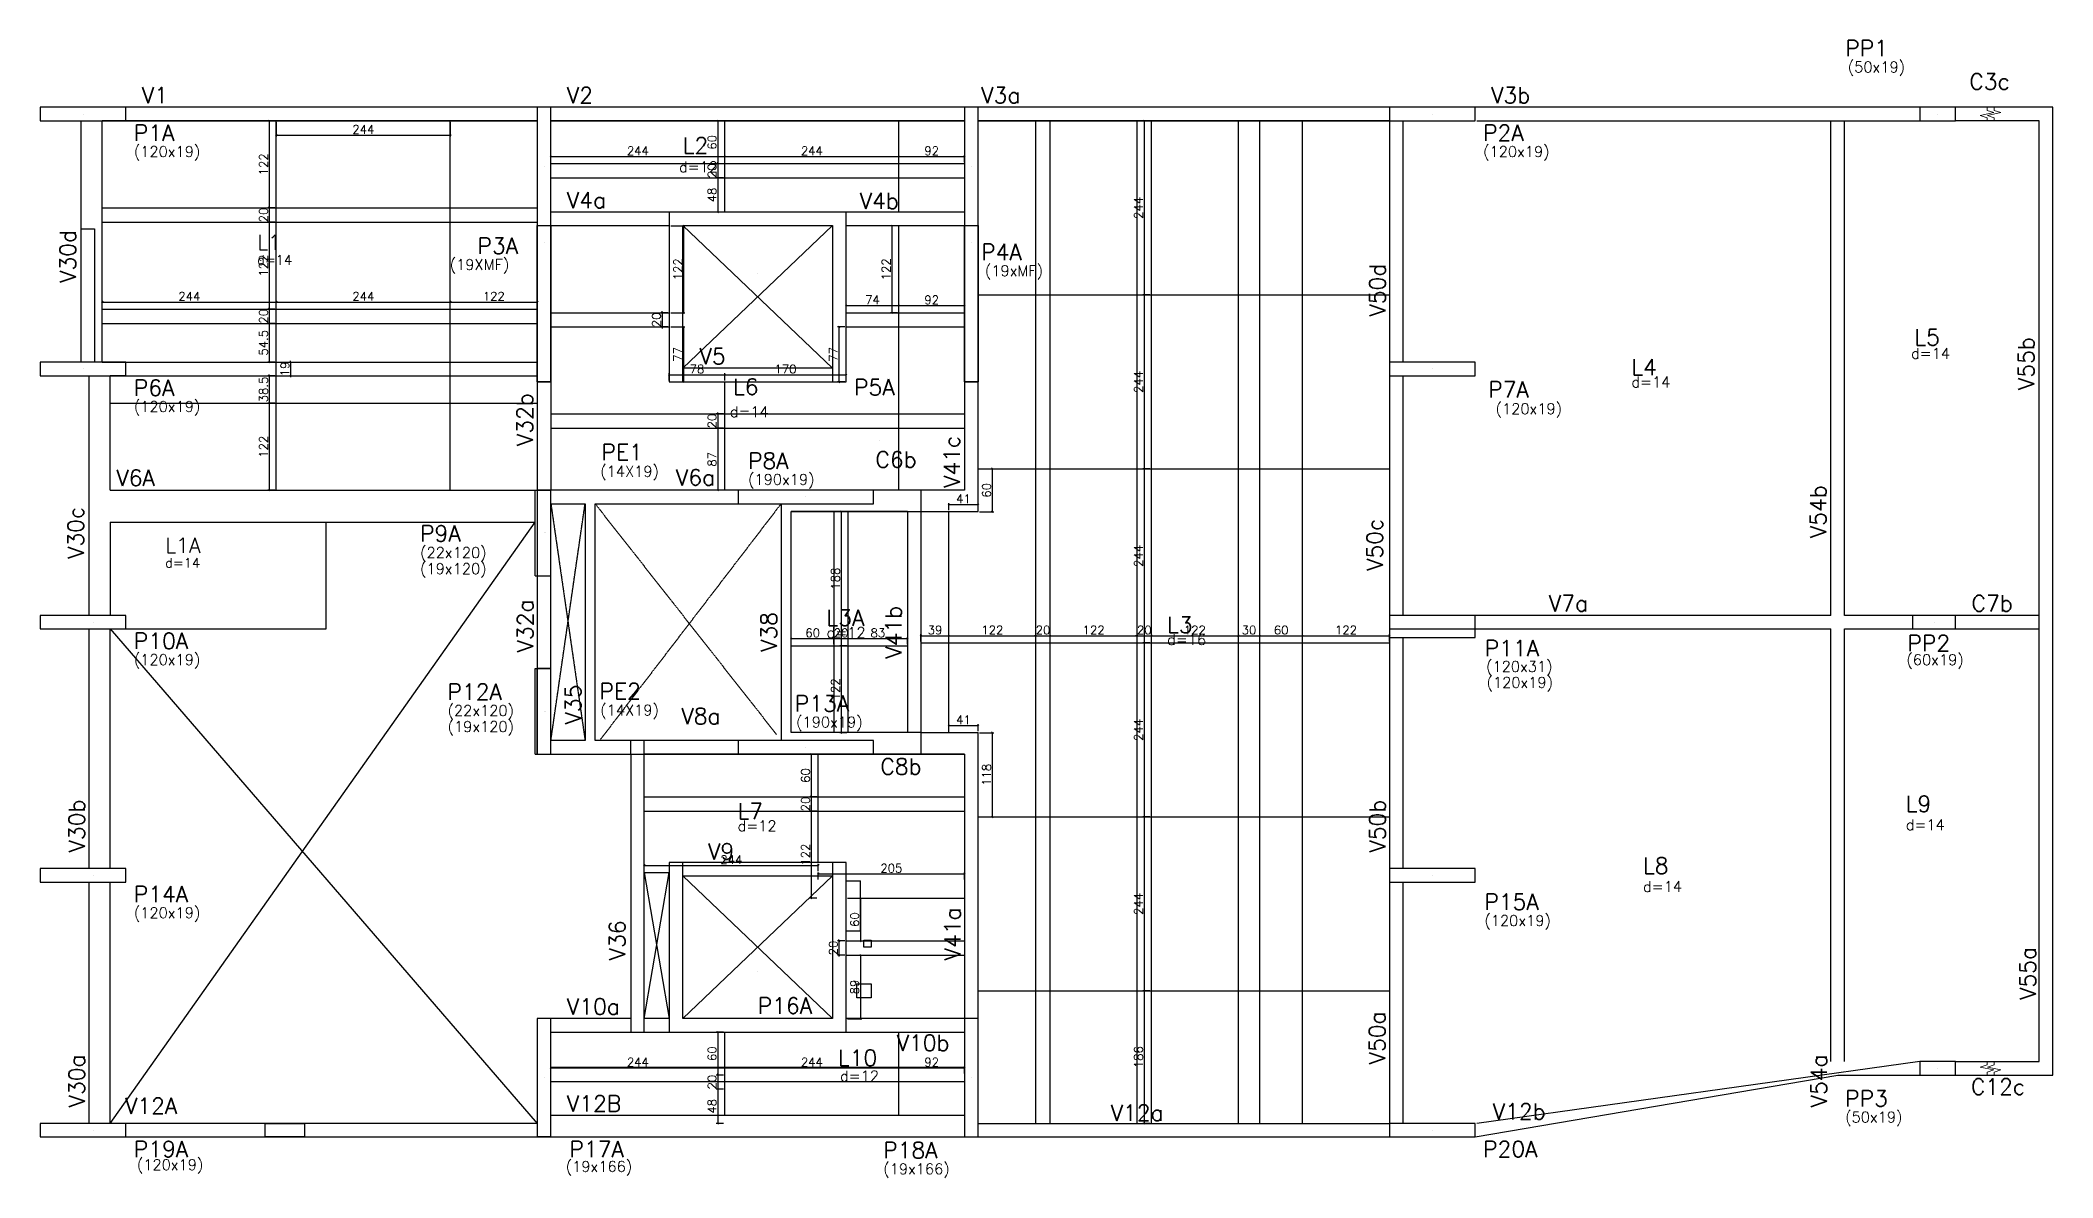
# Model space of a CAD drawing. Extents: x -40810 to 33675, y -2018 to 21213.
# Drawn here: x 24486 to 27308, y 14345 to 15940 of the extents above; entities that cross this region are included whole.
import ezdxf

# ---------------------------------------------------------------- set-up
doc = ezdxf.new("R2010")
doc.units = 0
doc.linetypes.add('ESTILO_TQS_0001', pattern=[1, 0.7, -0.3])
doc.linetypes.add('TRAZO_HUECO', pattern=[0.75, 0.5, -0.25])
doc.layers.get('0').update_dxf_attribs({"color": 1, "lineweight": 9})
for name, color, linetype in [('1', 5, 'Continuous'), ('10', 7, 'Continuous'), ('12', 3, 'Continuous'), ('13', 7, 'Continuous'), ('18', 9, 'Continuous'), ('19', 5, 'Continuous'), ('201', 7, 'ESTILO_TQS_0001'), ('241', 7, 'TRAZO_HUECO'), ('242', 3, 'Continuous'), ('3', 2, 'Continuous'), ('30', 15, 'Continuous'), ('4', 2, 'Continuous'), ('42', 7, 'Continuous'), ('8', 5, 'Continuous'), ('9', 3, 'Continuous'), ('P-NOTAS', 7, 'Continuous'), ('Painéis', 255, 'Continuous')]:
    doc.layers.add(name, color=color, linetype=linetype)
doc.layers.add('ESTRUTURACAO', color=240, linetype='Continuous', lineweight=15)
doc.styles.add('Romans', font='romans.shx', dxfattribs={"height": 12})
doc.styles.get("Standard").update_dxf_attribs({"font": 'romans.shx', "width": 0.8})
doc.dimstyles.new('cotas', dxfattribs={"dimtxt": 9, "dimasz": 2, "dimexe": 2, "dimexo": 2, "dimgap": 2, "dimtad": 1, "dimdec": 1, "dimzin": 12, "dimdsep": 46, "dimtxsty": 'Romans', "dimblk": 'OBLIQUE', "dimcen": 9, "dimclrd": 4, "dimclre": 4, "dimclrt": 240, "dimaunit": 1, "dimadec": 8, "dimazin": 3, "dimtfac": 1, "dimtdec": 1, "dimtix": 1, "dimtmove": 0, "dimatfit": 2, "dimldrblk": 'OBLIQUE', "dimfxl": 1, "dimtolj": 1, "dimtzin": 0, "dimlwd": -1, "dimlwe": -1, "dimarcsym": 0})

msp = doc.modelspace()

# ---------------------------------------------------------------- texts
at = {"layer": '10'}
for s, height, p in [('L2', 22.5, (25387.302, 15781.641)), ('L1', 21, (24790.487, 15646.621)), ('L5', 22.5, (27114.552, 15512.657)), ('L4', 22.5, (26717.549, 15470.755)), ('L6', 22.5, (25457.955, 15443.409)), ('L1A', 21, (24661.512, 15221.818)), ('L3A', 22.5, (25588.996, 15119.431)), ('L3', 22.5, (26066.555, 15109.575)), ('L9', 22.5, (27102.35, 14858.373)), ('L7', 22.5, (25464.254, 14848.217)), ('L8', 22.5, (26733.867, 14771.74)), ('L10', 22.5, (25604.979, 14502.199))]:
    msp.add_text(s, height=height, dxfattribs=at).set_placement(p)
at = {"layer": '12'}
for s, p in [('(50x19)', (27020.981, 15895.491)), ('(120x19)', (24617.632, 15776.867)), ('(120x19)', (26509.632, 15776.867)), ('(19XMF)', (25060.574, 15618.382)), ('(19xMF)', (25811.003, 15609.802)), ('(120x19)', (24617.632, 15419.367)), ('(120x19)', (26527.137, 15416.206)), ('(190x19)', (25478.94, 15317.084)), ('(22x120)', (25019.046, 15214.461)), ('(19x120)', (25019.046, 15191.961)), ('(120x19)', (24617.632, 15064.367)), ('(120x31)', (26513.796, 15054.779)), ('(60x19)', (27103.183, 15064.208)), ('(120x19)', (26514.454, 15032.4)), ('(22x120)', (25057.519, 14992.993)), ('(19x120)', (25057.519, 14970.493)), ('(190x19)', (25546.34, 14976.776)), ('(120x19)', (24617.632, 14709.367)), ('(120x19)', (26511.433, 14698.562)), ('(50x19)', (27017.322, 14422.902)), ('(120x19)', (24621.895, 14356.151)), ('(19x166)', (25223.301, 14353.625)), ('(19x166)', (25668.491, 14350.334))]:
    msp.add_text(s, height=15, dxfattribs=at).set_placement(p)
at = {"layer": '13'}
for s, height, p in [('d=12', 15, (25382.035, 15755.276)), ('d=14', 13.5, (24790.487, 15625.726)), ('d=14', 15, (27109.752, 15493.911)), ('d=14', 15, (26717.549, 15453.755)), ('d=14', 15, (25453.305, 15411.983)), ('d=14', 13.5, (24661.512, 15200.923)), ('d=12', 15, (25588.996, 15102.431)), ('d=16', 15, (26066.555, 15092.575)), ('d=12', 15, (25464.254, 14831.217)), ('d=14', 15, (27102.35, 14832.873)), ('d=14', 15, (26733.867, 14746.24)), ('d=12', 15, (25607.816, 14480.482))]:
    msp.add_text(s, height=height, dxfattribs=at).set_placement(p)
at = {"layer": '8'}
for s, p in [('C3c', (27191.35, 15871.296)), ('V1', (24628.882, 15852.117)), ('V2', (25224.882, 15852.117)), ('V3a', (25805.882, 15852.117)), ('V3b', (26520.882, 15852.117)), ('V4a', (25224.882, 15705.117)), ('V4b', (25635.524, 15703.96)), ('V5', (25410.882, 15486.117)), ('C6b', (25657.574, 15341.239)), ('V6A', (24593.075, 15315.596)), ('V6a', (25377.77, 15316.228)), ('V7a', (26601.882, 15139.617)), ('C7b', (27194.546, 15139.617)), ('V8a', (25385.381, 14981.465)), ('C8b', (25664.511, 14910.844)), ('V9', (25422.783, 14791.759)), ('V10a', (25224.882, 14574.117)), ('V10b', (25687.264, 14523.305)), ('C12c', (27193.676, 14461.806)), ('V12A', (24605.225, 14434.794)), ('V12B', (25224.882, 14438.117)), ('V12b', (26523.189, 14427.117)), ('V12a', (25987.354, 14425.199))]:
    msp.add_text(s, height=22.5, dxfattribs=at).set_placement(p)
for s, p in [('V30d', (24536.199, 15600.253)), ('V50d', (26372.757, 15553.026)), ('V55b', (27282.522, 15449.876)), ('V32b', (25177.111, 15371.392)), ('V41c', (25775.751, 15312.622)), ('V54b', (26990.693, 15242.29)), ('V30c', (24547.341, 15213.118)), ('V50c', (26368.896, 15196.383)), ('V32a', (25177.757, 15081.992)), ('V38', (25519.329, 15082.601)), ('V41b', (25694.115, 15073.222)), ('V35', (25244.756, 14980.992)), ('V30b', (24548.757, 14801.492)), ('V50b', (26372.757, 14801.306)), ('V36', (25306.757, 14650.192)), ('V41a', (25776.757, 14650.192)), ('V55a', (27284.735, 14594.695)), ('V50a', (26372.219, 14504.351)), ('V30a', (24548.757, 14443.992)), ('V54a', (26991.757, 14443.992))]:
    msp.add_text(s, height=22.5, rotation=90, dxfattribs=at).set_placement(p)
at = {"layer": '9'}
for s, height, p in [('PP1', 22.5, (27017.481, 15917.991)), ('P1A', 22.5, (24617.632, 15799.367)), ('P2A', 22.5, (26509.632, 15799.367)), ('P3A', 22.5, (25099.537, 15640.946)), ('P4A', 22.5, (25805.896, 15632.302)), ('P5A', 22.5, (25627.632, 15442.582)), ('P6A', 22.5, (24617.632, 15441.867)), ('P7A', 22.5, (26516.861, 15439.496)), ('PE1', 22.5, (25273.462, 15351.656)), ('P8A', 22.5, (25478.94, 15339.584)), ('(14X19)', 15, (25271.626, 15328.482)), ('P9A', 22.5, (25019.046, 15237.461)), ('P10A', 22.5, (24617.632, 15086.867)), ('P11A', 22.5, (26511.865, 15076.605)), ('PP2', 22.5, (27104.696, 15083.653)), ('P12A', 22.5, (25057.519, 15015.493)), ('PE2', 22.5, (25270.647, 15016.438)), ('P13A', 22.5, (25544.457, 14999.114)), ('(14X19)', 15, (25271.577, 14993.632)), ('P14A', 22.5, (24617.632, 14731.867)), ('P15A', 22.5, (26511.433, 14721.062)), ('P16A', 22.5, (25492.503, 14575.419)), ('PP3', 22.5, (27017.322, 14445.402)), ('P19A', 22.5, (24617.632, 14374.367)), ('P17A', 22.5, (25228.575, 14374.367)), ('P18A', 22.5, (25668.491, 14372.834)), ('P20A', 22.5, (26509.632, 14374.367))]:
    msp.add_text(s, height=height, dxfattribs=at).set_placement(p)

# ---------------------------------------------------------------- blocks, each defined once
blk = doc.blocks.new('_Oblique')
at = {"color": 0, "linetype": 'ByBlock', "lineweight": -2}
blk.add_line((-0.5, -0.5), (0.5, 0.5), dxfattribs=at)
blk = doc.blocks.new('*D6600')
at = {"layer": 'Defpoints', "color": 0, "ltscale": 30, "transparency": 16777216}
for p in [(24817.4, 15827.4), (25061.4, 15827.4), (25061.4, 15807.4)]:
    blk.add_point(p, dxfattribs=at)
at = {"layer": 'P-NOTAS', "color": 4, "ltscale": 30, "transparency": 16777216}
for p, q in [((24817.4, 15825.4), (24817.4, 15805.4)), ((24817.4, 15807.4), (25061.4, 15807.4)), ((25061.4, 15825.4), (25061.4, 15805.4))]:
    blk.add_line(p, q, dxfattribs=at)
at = {"layer": 'P-NOTAS', "color": 4, "ltscale": 30, "transparency": 16777216, "xscale": 2, "yscale": 2, "zscale": 2, "rotation": 180}
blk.add_blockref('_Oblique', (24817.4, 15807.4), dxfattribs=at)
at = {"layer": 'P-NOTAS', "color": 4, "ltscale": 30, "transparency": 16777216, "xscale": 2, "yscale": 2, "zscale": 2}
blk.add_blockref('_Oblique', (25061.4, 15807.4), dxfattribs=at)
at = {"layer": 'P-NOTAS', "color": 240, "ltscale": 30, "transparency": 16777216, "insert": (24939.4, 15815.4), "char_height": 12, "attachment_point": 5, "style": 'Romans'}
blk.add_mtext('\\A1;244', dxfattribs=at)
blk = doc.blocks.new('*D6601')
at = {"layer": 'Defpoints', "color": 0, "ltscale": 30, "transparency": 16777216}
for p in [(24573.4, 15563.4), (24817.4, 15573.4), (24817.4, 15563.4)]:
    blk.add_point(p, dxfattribs=at)
at = {"layer": 'P-NOTAS', "color": 4, "ltscale": 30, "transparency": 16777216}
for p, q in [((24573.4, 15565.4), (24573.4, 15575.4)), ((24573.4, 15573.4), (24817.4, 15573.4)), ((24817.4, 15565.4), (24817.4, 15575.4))]:
    blk.add_line(p, q, dxfattribs=at)
at = {"layer": 'P-NOTAS', "color": 4, "ltscale": 30, "transparency": 16777216, "xscale": 2, "yscale": 2, "zscale": 2, "rotation": 180}
blk.add_blockref('_Oblique', (24573.4, 15573.4), dxfattribs=at)
at = {"layer": 'P-NOTAS', "color": 4, "ltscale": 30, "transparency": 16777216, "xscale": 2, "yscale": 2, "zscale": 2}
blk.add_blockref('_Oblique', (24817.4, 15573.4), dxfattribs=at)
at = {"layer": 'P-NOTAS', "color": 240, "ltscale": 30, "transparency": 16777216, "insert": (24695.4, 15581.4), "char_height": 12, "attachment_point": 5, "style": 'Romans'}
blk.add_mtext('\\A1;244', dxfattribs=at)
blk = doc.blocks.new('*D6602')
at = {"layer": 'Defpoints', "color": 0, "ltscale": 30, "transparency": 16777216}
for p in [(24817.4, 15563.4), (25061.4, 15573.4), (25061.4, 15563.4)]:
    blk.add_point(p, dxfattribs=at)
at = {"layer": 'P-NOTAS', "color": 4, "ltscale": 30, "transparency": 16777216}
for p, q in [((24817.4, 15565.4), (24817.4, 15575.4)), ((24817.4, 15573.4), (25061.4, 15573.4)), ((25061.4, 15565.4), (25061.4, 15575.4))]:
    blk.add_line(p, q, dxfattribs=at)
at = {"layer": 'P-NOTAS', "color": 4, "ltscale": 30, "transparency": 16777216, "xscale": 2, "yscale": 2, "zscale": 2, "rotation": 180}
blk.add_blockref('_Oblique', (24817.4, 15573.4), dxfattribs=at)
at = {"layer": 'P-NOTAS', "color": 4, "ltscale": 30, "transparency": 16777216, "xscale": 2, "yscale": 2, "zscale": 2}
blk.add_blockref('_Oblique', (25061.4, 15573.4), dxfattribs=at)
at = {"layer": 'P-NOTAS', "color": 240, "ltscale": 30, "transparency": 16777216, "insert": (24939.4, 15581.4), "char_height": 12, "attachment_point": 5, "style": 'Romans'}
blk.add_mtext('\\A1;244', dxfattribs=at)
blk = doc.blocks.new('*D6603')
at = {"layer": 'Defpoints', "color": 0, "ltscale": 30, "transparency": 16777216}
for p in [(25061.4, 15563.4), (25183.4, 15573.4), (25183.4, 15563.4)]:
    blk.add_point(p, dxfattribs=at)
at = {"layer": 'P-NOTAS', "color": 4, "ltscale": 30, "transparency": 16777216}
for p, q in [((25061.4, 15565.4), (25061.4, 15575.4)), ((25061.4, 15573.4), (25183.4, 15573.4)), ((25183.4, 15565.4), (25183.4, 15575.4))]:
    blk.add_line(p, q, dxfattribs=at)
at = {"layer": 'P-NOTAS', "color": 4, "ltscale": 30, "transparency": 16777216, "xscale": 2, "yscale": 2, "zscale": 2, "rotation": 180}
blk.add_blockref('_Oblique', (25061.4, 15573.4), dxfattribs=at)
at = {"layer": 'P-NOTAS', "color": 4, "ltscale": 30, "transparency": 16777216, "xscale": 2, "yscale": 2, "zscale": 2}
blk.add_blockref('_Oblique', (25183.4, 15573.4), dxfattribs=at)
at = {"layer": 'P-NOTAS', "color": 240, "ltscale": 30, "transparency": 16777216, "insert": (25122.4, 15581.4), "char_height": 12, "attachment_point": 5, "style": 'Romans'}
blk.add_mtext('\\A1;122', dxfattribs=at)
blk = doc.blocks.new('*D6604')
at = {"layer": 'Defpoints', "color": 0, "ltscale": 30, "transparency": 16777216}
for p in [(24817.4, 15827.4), (24807.4, 15705.4), (24817.4, 15705.4)]:
    blk.add_point(p, dxfattribs=at)
at = {"layer": 'P-NOTAS', "color": 4, "ltscale": 30, "transparency": 16777216}
for p, q in [((24815.4, 15827.4), (24805.4, 15827.4)), ((24807.4, 15827.4), (24807.4, 15705.4)), ((24815.4, 15705.4), (24805.4, 15705.4))]:
    blk.add_line(p, q, dxfattribs=at)
at = {"layer": 'P-NOTAS', "color": 4, "ltscale": 30, "transparency": 16777216, "xscale": 2, "yscale": 2, "zscale": 2}
for p, rotation in [((24807.4, 15827.4), 90), ((24807.4, 15705.4), 270)]:
    blk.add_blockref('_Oblique', p, dxfattribs=dict(at, rotation=rotation))
at = {"layer": 'P-NOTAS', "color": 240, "ltscale": 30, "transparency": 16777216, "insert": (24799.4, 15766.4), "char_height": 12, "attachment_point": 5, "rotation": 90, "style": 'Romans'}
blk.add_mtext('\\A1;122', dxfattribs=at)
blk = doc.blocks.new('*D6605')
at = {"layer": 'Defpoints', "color": 0, "ltscale": 30, "transparency": 16777216}
for p in [(24817.4, 15705.4), (24807.4, 15685.4), (24817.4, 15685.4)]:
    blk.add_point(p, dxfattribs=at)
at = {"layer": 'P-NOTAS', "color": 4, "ltscale": 30, "transparency": 16777216}
for p, q in [((24815.4, 15705.4), (24805.4, 15705.4)), ((24807.4, 15705.4), (24807.4, 15707.4)), ((24807.4, 15705.4), (24807.4, 15685.4)), ((24815.4, 15685.4), (24805.4, 15685.4)), ((24807.4, 15685.4), (24807.4, 15683.4))]:
    blk.add_line(p, q, dxfattribs=at)
at = {"layer": 'P-NOTAS', "color": 4, "ltscale": 30, "transparency": 16777216, "xscale": 2, "yscale": 2, "zscale": 2}
for p, rotation in [((24807.4, 15705.4), 270), ((24807.4, 15685.4), 90)]:
    blk.add_blockref('_Oblique', p, dxfattribs=dict(at, rotation=rotation))
at = {"layer": 'P-NOTAS', "color": 240, "ltscale": 30, "transparency": 16777216, "insert": (24799.4, 15695.4), "char_height": 12, "attachment_point": 5, "rotation": 90, "style": 'Romans'}
blk.add_mtext('\\A1;20', dxfattribs=at)
blk = doc.blocks.new('*D6606')
at = {"layer": 'Defpoints', "color": 0, "ltscale": 30, "transparency": 16777216}
for p in [(24817.4, 15685.4), (24807.4, 15563.4), (24817.4, 15563.4)]:
    blk.add_point(p, dxfattribs=at)
at = {"layer": 'P-NOTAS', "color": 4, "ltscale": 30, "transparency": 16777216}
for p, q in [((24815.4, 15685.4), (24805.4, 15685.4)), ((24807.4, 15685.4), (24807.4, 15563.4)), ((24815.4, 15563.4), (24805.4, 15563.4))]:
    blk.add_line(p, q, dxfattribs=at)
at = {"layer": 'P-NOTAS', "color": 4, "ltscale": 30, "transparency": 16777216, "xscale": 2, "yscale": 2, "zscale": 2}
for p, rotation in [((24807.4, 15685.4), 90), ((24807.4, 15563.4), 270)]:
    blk.add_blockref('_Oblique', p, dxfattribs=dict(at, rotation=rotation))
at = {"layer": 'P-NOTAS', "color": 240, "ltscale": 30, "transparency": 16777216, "insert": (24799.4, 15624.4), "char_height": 12, "attachment_point": 5, "rotation": 90, "style": 'Romans'}
blk.add_mtext('\\A1;122', dxfattribs=at)
blk = doc.blocks.new('*D6607')
at = {"layer": 'Defpoints', "color": 0, "ltscale": 30, "transparency": 16777216}
for p in [(24817.4, 15563.4), (24807.4, 15543.4), (24817.4, 15543.4)]:
    blk.add_point(p, dxfattribs=at)
at = {"layer": 'P-NOTAS', "color": 4, "ltscale": 30, "transparency": 16777216}
for p, q in [((24815.4, 15563.4), (24805.4, 15563.4)), ((24807.4, 15563.4), (24807.4, 15565.4)), ((24807.4, 15563.4), (24807.4, 15543.4)), ((24815.4, 15543.4), (24805.4, 15543.4)), ((24807.4, 15543.4), (24807.4, 15541.4))]:
    blk.add_line(p, q, dxfattribs=at)
at = {"layer": 'P-NOTAS', "color": 4, "ltscale": 30, "transparency": 16777216, "xscale": 2, "yscale": 2, "zscale": 2}
for p, rotation in [((24807.4, 15563.4), 270), ((24807.4, 15543.4), 90)]:
    blk.add_blockref('_Oblique', p, dxfattribs=dict(at, rotation=rotation))
at = {"layer": 'P-NOTAS', "color": 240, "ltscale": 30, "transparency": 16777216, "insert": (24799.4, 15553.4), "char_height": 12, "attachment_point": 5, "rotation": 90, "style": 'Romans'}
blk.add_mtext('\\A1;20', dxfattribs=at)
blk = doc.blocks.new('*D6608')
at = {"layer": 'Defpoints', "color": 0, "ltscale": 30, "transparency": 16777216}
for p in [(24817.4, 15543.4), (24807.4, 15488.9), (24817.4, 15488.9)]:
    blk.add_point(p, dxfattribs=at)
at = {"layer": 'P-NOTAS', "color": 4, "ltscale": 30, "transparency": 16777216}
for p, q in [((24815.4, 15543.4), (24805.4, 15543.4)), ((24807.4, 15543.4), (24807.4, 15488.9)), ((24815.4, 15488.9), (24805.4, 15488.9))]:
    blk.add_line(p, q, dxfattribs=at)
at = {"layer": 'P-NOTAS', "color": 4, "ltscale": 30, "transparency": 16777216, "xscale": 2, "yscale": 2, "zscale": 2}
for p, rotation in [((24807.4, 15543.4), 90), ((24807.4, 15488.9), 270)]:
    blk.add_blockref('_Oblique', p, dxfattribs=dict(at, rotation=rotation))
at = {"layer": 'P-NOTAS', "color": 240, "ltscale": 30, "transparency": 16777216, "insert": (24799.4, 15516.2), "char_height": 12, "attachment_point": 5, "rotation": 90, "style": 'Romans'}
blk.add_mtext('\\A1;54.5', dxfattribs=at)
blk = doc.blocks.new('*D6609')
at = {"layer": 'Defpoints', "color": 0, "ltscale": 30, "transparency": 16777216}
for p in [(24817.4, 15488.9), (24817.4, 15469.9), (24837.4, 15469.9)]:
    blk.add_point(p, dxfattribs=at)
at = {"layer": 'P-NOTAS', "color": 4, "ltscale": 30, "transparency": 16777216}
for p, q in [((24819.4, 15488.9), (24839.4, 15488.9)), ((24819.4, 15469.9), (24839.4, 15469.9)), ((24837.4, 15488.9), (24837.4, 15490.9)), ((24837.4, 15488.9), (24837.4, 15469.9)), ((24837.4, 15469.9), (24837.4, 15467.9))]:
    blk.add_line(p, q, dxfattribs=at)
at = {"layer": 'P-NOTAS', "color": 4, "ltscale": 30, "transparency": 16777216, "xscale": 2, "yscale": 2, "zscale": 2}
for p, rotation in [((24837.4, 15488.9), 270), ((24837.4, 15469.9), 90)]:
    blk.add_blockref('_Oblique', p, dxfattribs=dict(at, rotation=rotation))
at = {"layer": 'P-NOTAS', "color": 240, "ltscale": 30, "transparency": 16777216, "insert": (24829.4, 15479.4), "char_height": 12, "attachment_point": 5, "rotation": 90, "style": 'Romans'}
blk.add_mtext('\\A1;19', dxfattribs=at)
blk = doc.blocks.new('*D6610')
at = {"layer": 'Defpoints', "color": 0, "ltscale": 30, "transparency": 16777216}
for p in [(24817.4, 15469.9), (24807.4, 15431.4), (24817.4, 15431.4)]:
    blk.add_point(p, dxfattribs=at)
at = {"layer": 'P-NOTAS', "color": 4, "ltscale": 30, "transparency": 16777216}
for p, q in [((24815.4, 15469.9), (24805.4, 15469.9)), ((24807.4, 15469.9), (24807.4, 15471.9)), ((24807.4, 15469.9), (24807.4, 15431.4)), ((24815.4, 15431.4), (24805.4, 15431.4)), ((24807.4, 15431.4), (24807.4, 15429.4))]:
    blk.add_line(p, q, dxfattribs=at)
at = {"layer": 'P-NOTAS', "color": 4, "ltscale": 30, "transparency": 16777216, "xscale": 2, "yscale": 2, "zscale": 2}
for p, rotation in [((24807.4, 15469.9), 270), ((24807.4, 15431.4), 90)]:
    blk.add_blockref('_Oblique', p, dxfattribs=dict(at, rotation=rotation))
at = {"layer": 'P-NOTAS', "color": 240, "ltscale": 30, "transparency": 16777216, "insert": (24799.4, 15450.7), "char_height": 12, "attachment_point": 5, "rotation": 90, "style": 'Romans'}
blk.add_mtext('\\A1;38.5', dxfattribs=at)
blk = doc.blocks.new('*D6611')
at = {"layer": 'Defpoints', "color": 0, "ltscale": 30, "transparency": 16777216}
for p in [(24817.4, 15431.4), (24807.4, 15309.4), (24817.4, 15309.4)]:
    blk.add_point(p, dxfattribs=at)
at = {"layer": 'P-NOTAS', "color": 4, "ltscale": 30, "transparency": 16777216}
for p, q in [((24815.4, 15431.4), (24805.4, 15431.4)), ((24807.4, 15431.4), (24807.4, 15309.4)), ((24815.4, 15309.4), (24805.4, 15309.4))]:
    blk.add_line(p, q, dxfattribs=at)
at = {"layer": 'P-NOTAS', "color": 4, "ltscale": 30, "transparency": 16777216, "xscale": 2, "yscale": 2, "zscale": 2}
for p, rotation in [((24807.4, 15431.4), 90), ((24807.4, 15309.4), 270)]:
    blk.add_blockref('_Oblique', p, dxfattribs=dict(at, rotation=rotation))
at = {"layer": 'P-NOTAS', "color": 240, "ltscale": 30, "transparency": 16777216, "insert": (24799.4, 15370.4), "char_height": 12, "attachment_point": 5, "rotation": 90, "style": 'Romans'}
blk.add_mtext('\\A1;122', dxfattribs=at)
blk = doc.blocks.new('*D6612')
at = {"layer": 'Defpoints', "color": 0, "ltscale": 30, "transparency": 16777216}
for p in [(25446.4, 15777.4), (25202.4, 15767.4), (25446.4, 15767.4)]:
    blk.add_point(p, dxfattribs=at)
at = {"layer": 'P-NOTAS', "color": 4, "ltscale": 30, "transparency": 16777216}
for p, q in [((25202.4, 15769.4), (25202.4, 15779.4)), ((25202.4, 15777.4), (25446.4, 15777.4)), ((25446.4, 15769.4), (25446.4, 15779.4))]:
    blk.add_line(p, q, dxfattribs=at)
at = {"layer": 'P-NOTAS', "color": 4, "ltscale": 30, "transparency": 16777216, "xscale": 2, "yscale": 2, "zscale": 2, "rotation": 180}
blk.add_blockref('_Oblique', (25202.4, 15777.4), dxfattribs=at)
at = {"layer": 'P-NOTAS', "color": 4, "ltscale": 30, "transparency": 16777216, "xscale": 2, "yscale": 2, "zscale": 2}
blk.add_blockref('_Oblique', (25446.4, 15777.4), dxfattribs=at)
at = {"layer": 'P-NOTAS', "color": 240, "ltscale": 30, "transparency": 16777216, "insert": (25324.4, 15785.4), "char_height": 12, "attachment_point": 5, "style": 'Romans'}
blk.add_mtext('\\A1;244', dxfattribs=at)
blk = doc.blocks.new('*D6613')
at = {"layer": 'Defpoints', "color": 0, "ltscale": 30, "transparency": 16777216}
for p in [(25690.4, 15777.4), (25446.4, 15767.4), (25690.4, 15767.4)]:
    blk.add_point(p, dxfattribs=at)
at = {"layer": 'P-NOTAS', "color": 4, "ltscale": 30, "transparency": 16777216}
for p, q in [((25446.4, 15769.4), (25446.4, 15779.4)), ((25446.4, 15777.4), (25690.4, 15777.4)), ((25690.4, 15769.4), (25690.4, 15779.4))]:
    blk.add_line(p, q, dxfattribs=at)
at = {"layer": 'P-NOTAS', "color": 4, "ltscale": 30, "transparency": 16777216, "xscale": 2, "yscale": 2, "zscale": 2, "rotation": 180}
blk.add_blockref('_Oblique', (25446.4, 15777.4), dxfattribs=at)
at = {"layer": 'P-NOTAS', "color": 4, "ltscale": 30, "transparency": 16777216, "xscale": 2, "yscale": 2, "zscale": 2}
blk.add_blockref('_Oblique', (25690.4, 15777.4), dxfattribs=at)
at = {"layer": 'P-NOTAS', "color": 240, "ltscale": 30, "transparency": 16777216, "insert": (25568.4, 15785.4), "char_height": 12, "attachment_point": 5, "style": 'Romans'}
blk.add_mtext('\\A1;244', dxfattribs=at)
blk = doc.blocks.new('*D6614')
at = {"layer": 'Defpoints', "color": 0, "ltscale": 30, "transparency": 16777216}
for p in [(25782.4, 15777.4), (25690.4, 15767.4), (25782.4, 15767.4)]:
    blk.add_point(p, dxfattribs=at)
at = {"layer": 'P-NOTAS', "color": 4, "ltscale": 30, "transparency": 16777216}
for p, q in [((25690.4, 15769.4), (25690.4, 15779.4)), ((25690.4, 15777.4), (25782.4, 15777.4)), ((25782.4, 15769.4), (25782.4, 15779.4))]:
    blk.add_line(p, q, dxfattribs=at)
at = {"layer": 'P-NOTAS', "color": 4, "ltscale": 30, "transparency": 16777216, "xscale": 2, "yscale": 2, "zscale": 2, "rotation": 180}
blk.add_blockref('_Oblique', (25690.4, 15777.4), dxfattribs=at)
at = {"layer": 'P-NOTAS', "color": 4, "ltscale": 30, "transparency": 16777216, "xscale": 2, "yscale": 2, "zscale": 2}
blk.add_blockref('_Oblique', (25782.4, 15777.4), dxfattribs=at)
at = {"layer": 'P-NOTAS', "color": 240, "ltscale": 30, "transparency": 16777216, "insert": (25736.4, 15785.4), "char_height": 12, "attachment_point": 5, "style": 'Romans'}
blk.add_mtext('\\A1;92', dxfattribs=at)
blk = doc.blocks.new('*D6615')
at = {"layer": 'Defpoints', "color": 0, "ltscale": 30, "transparency": 16777216}
for p in [(25446.4, 15827.4), (25436.4, 15767.4), (25446.4, 15767.4)]:
    blk.add_point(p, dxfattribs=at)
at = {"layer": 'P-NOTAS', "color": 4, "ltscale": 30, "transparency": 16777216}
for p, q in [((25444.4, 15827.4), (25434.4, 15827.4)), ((25436.4, 15827.4), (25436.4, 15767.4)), ((25444.4, 15767.4), (25434.4, 15767.4))]:
    blk.add_line(p, q, dxfattribs=at)
at = {"layer": 'P-NOTAS', "color": 4, "ltscale": 30, "transparency": 16777216, "xscale": 2, "yscale": 2, "zscale": 2}
for p, rotation in [((25436.4, 15827.4), 90), ((25436.4, 15767.4), 270)]:
    blk.add_blockref('_Oblique', p, dxfattribs=dict(at, rotation=rotation))
at = {"layer": 'P-NOTAS', "color": 240, "ltscale": 30, "transparency": 16777216, "insert": (25428.4, 15797.4), "char_height": 12, "attachment_point": 5, "rotation": 90, "style": 'Romans'}
blk.add_mtext('\\A1;60', dxfattribs=at)
blk = doc.blocks.new('*D6616')
at = {"layer": 'Defpoints', "color": 0, "ltscale": 30, "transparency": 16777216}
for p in [(25436.4, 15747.4), (25446.4, 15767.4), (25446.4, 15747.4)]:
    blk.add_point(p, dxfattribs=at)
at = {"layer": 'P-NOTAS', "color": 4, "ltscale": 30, "transparency": 16777216}
for p, q in [((25444.4, 15767.4), (25434.4, 15767.4)), ((25444.4, 15747.4), (25434.4, 15747.4)), ((25436.4, 15767.4), (25436.4, 15769.4)), ((25436.4, 15767.4), (25436.4, 15747.4)), ((25436.4, 15747.4), (25436.4, 15745.4))]:
    blk.add_line(p, q, dxfattribs=at)
at = {"layer": 'P-NOTAS', "color": 4, "ltscale": 30, "transparency": 16777216, "xscale": 2, "yscale": 2, "zscale": 2}
for p, rotation in [((25436.4, 15767.4), 270), ((25436.4, 15747.4), 90)]:
    blk.add_blockref('_Oblique', p, dxfattribs=dict(at, rotation=rotation))
at = {"layer": 'P-NOTAS', "color": 240, "ltscale": 30, "transparency": 16777216, "insert": (25428.4, 15757.4), "char_height": 12, "attachment_point": 5, "rotation": 90, "style": 'Romans'}
blk.add_mtext('\\A1;20', dxfattribs=at)
blk = doc.blocks.new('*D6617')
at = {"layer": 'Defpoints', "color": 0, "ltscale": 30, "transparency": 16777216}
for p in [(25446.4, 15747.4), (25436.4, 15699.4), (25446.4, 15699.4)]:
    blk.add_point(p, dxfattribs=at)
at = {"layer": 'P-NOTAS', "color": 4, "ltscale": 30, "transparency": 16777216}
for p, q in [((25444.4, 15747.4), (25434.4, 15747.4)), ((25436.4, 15747.4), (25436.4, 15699.4)), ((25444.4, 15699.4), (25434.4, 15699.4))]:
    blk.add_line(p, q, dxfattribs=at)
at = {"layer": 'P-NOTAS', "color": 4, "ltscale": 30, "transparency": 16777216, "xscale": 2, "yscale": 2, "zscale": 2}
for p, rotation in [((25436.4, 15747.4), 90), ((25436.4, 15699.4), 270)]:
    blk.add_blockref('_Oblique', p, dxfattribs=dict(at, rotation=rotation))
at = {"layer": 'P-NOTAS', "color": 240, "ltscale": 30, "transparency": 16777216, "insert": (25428.4, 15723.4), "char_height": 12, "attachment_point": 5, "rotation": 90, "style": 'Romans'}
blk.add_mtext('\\A1;48', dxfattribs=at)
blk = doc.blocks.new('*D6618')
at = {"layer": 'Defpoints', "color": 0, "ltscale": 30, "transparency": 16777216}
for p in [(25690.4, 15558.4), (25782.4, 15568.4), (25782.4, 15558.4)]:
    blk.add_point(p, dxfattribs=at)
at = {"layer": 'P-NOTAS', "color": 4, "ltscale": 30, "transparency": 16777216}
for p, q in [((25690.4, 15560.4), (25690.4, 15570.4)), ((25690.4, 15568.4), (25782.4, 15568.4)), ((25782.4, 15560.4), (25782.4, 15570.4))]:
    blk.add_line(p, q, dxfattribs=at)
at = {"layer": 'P-NOTAS', "color": 4, "ltscale": 30, "transparency": 16777216, "xscale": 2, "yscale": 2, "zscale": 2, "rotation": 180}
blk.add_blockref('_Oblique', (25690.4, 15568.4), dxfattribs=at)
at = {"layer": 'P-NOTAS', "color": 4, "ltscale": 30, "transparency": 16777216, "xscale": 2, "yscale": 2, "zscale": 2}
blk.add_blockref('_Oblique', (25782.4, 15568.4), dxfattribs=at)
at = {"layer": 'P-NOTAS', "color": 240, "ltscale": 30, "transparency": 16777216, "insert": (25736.4, 15576.4), "char_height": 12, "attachment_point": 5, "style": 'Romans'}
blk.add_mtext('\\A1;92', dxfattribs=at)
blk = doc.blocks.new('*D6619')
at = {"layer": 'Defpoints', "color": 0, "ltscale": 30, "transparency": 16777216}
for p in [(25616.4, 15558.4), (25690.4, 15568.4), (25690.4, 15558.4)]:
    blk.add_point(p, dxfattribs=at)
at = {"layer": 'P-NOTAS', "color": 4, "ltscale": 30, "transparency": 16777216}
for p, q in [((25616.4, 15560.4), (25616.4, 15570.4)), ((25616.4, 15568.4), (25690.4, 15568.4)), ((25690.4, 15560.4), (25690.4, 15570.4))]:
    blk.add_line(p, q, dxfattribs=at)
at = {"layer": 'P-NOTAS', "color": 4, "ltscale": 30, "transparency": 16777216, "xscale": 2, "yscale": 2, "zscale": 2, "rotation": 180}
blk.add_blockref('_Oblique', (25616.4, 15568.4), dxfattribs=at)
at = {"layer": 'P-NOTAS', "color": 4, "ltscale": 30, "transparency": 16777216, "xscale": 2, "yscale": 2, "zscale": 2}
blk.add_blockref('_Oblique', (25690.4, 15568.4), dxfattribs=at)
at = {"layer": 'P-NOTAS', "color": 240, "ltscale": 30, "transparency": 16777216, "insert": (25653.4, 15576.4), "char_height": 12, "attachment_point": 5, "style": 'Romans'}
blk.add_mtext('\\A1;74', dxfattribs=at)
blk = doc.blocks.new('*D6620')
at = {"layer": 'Defpoints', "color": 0, "ltscale": 30, "transparency": 16777216}
for p in [(25690.4, 15680.4), (25680.4, 15558.4), (25690.4, 15558.4)]:
    blk.add_point(p, dxfattribs=at)
at = {"layer": 'P-NOTAS', "color": 4, "ltscale": 30, "transparency": 16777216}
for p, q in [((25688.4, 15680.4), (25678.4, 15680.4)), ((25680.4, 15680.4), (25680.4, 15558.4)), ((25688.4, 15558.4), (25678.4, 15558.4))]:
    blk.add_line(p, q, dxfattribs=at)
at = {"layer": 'P-NOTAS', "color": 4, "ltscale": 30, "transparency": 16777216, "xscale": 2, "yscale": 2, "zscale": 2}
for p, rotation in [((25680.4, 15680.4), 90), ((25680.4, 15558.4), 270)]:
    blk.add_blockref('_Oblique', p, dxfattribs=dict(at, rotation=rotation))
at = {"layer": 'P-NOTAS', "color": 240, "ltscale": 30, "transparency": 16777216, "insert": (25672.4, 15619.4), "char_height": 12, "attachment_point": 5, "rotation": 90, "style": 'Romans'}
blk.add_mtext('\\A1;122', dxfattribs=at)
blk = doc.blocks.new('*D6621')
at = {"layer": 'Defpoints', "color": 0, "ltscale": 30, "transparency": 16777216}
for p in [(25616.4, 15471.4), (25446.4, 15461.4), (25616.4, 15461.4)]:
    blk.add_point(p, dxfattribs=at)
at = {"layer": 'P-NOTAS', "color": 4, "ltscale": 30, "transparency": 16777216}
for p, q in [((25446.4, 15463.4), (25446.4, 15473.4)), ((25446.4, 15471.4), (25616.4, 15471.4)), ((25616.4, 15463.4), (25616.4, 15473.4))]:
    blk.add_line(p, q, dxfattribs=at)
at = {"layer": 'P-NOTAS', "color": 4, "ltscale": 30, "transparency": 16777216, "xscale": 2, "yscale": 2, "zscale": 2, "rotation": 180}
blk.add_blockref('_Oblique', (25446.4, 15471.4), dxfattribs=at)
at = {"layer": 'P-NOTAS', "color": 4, "ltscale": 30, "transparency": 16777216, "xscale": 2, "yscale": 2, "zscale": 2}
blk.add_blockref('_Oblique', (25616.4, 15471.4), dxfattribs=at)
at = {"layer": 'P-NOTAS', "color": 240, "ltscale": 30, "transparency": 16777216, "insert": (25531.4, 15479.4), "char_height": 12, "attachment_point": 5, "style": 'Romans'}
blk.add_mtext('\\A1;170', dxfattribs=at)
blk = doc.blocks.new('*D6622')
at = {"layer": 'Defpoints', "color": 0, "ltscale": 30, "transparency": 16777216}
for p in [(25616.4, 15538.4), (25606.4, 15461.4), (25616.4, 15461.4)]:
    blk.add_point(p, dxfattribs=at)
at = {"layer": 'P-NOTAS', "color": 4, "ltscale": 30, "transparency": 16777216}
for p, q in [((25614.4, 15538.4), (25604.4, 15538.4)), ((25606.4, 15538.4), (25606.4, 15461.4)), ((25614.4, 15461.4), (25604.4, 15461.4))]:
    blk.add_line(p, q, dxfattribs=at)
at = {"layer": 'P-NOTAS', "color": 4, "ltscale": 30, "transparency": 16777216, "xscale": 2, "yscale": 2, "zscale": 2}
for p, rotation in [((25606.4, 15538.4), 90), ((25606.4, 15461.4), 270)]:
    blk.add_blockref('_Oblique', p, dxfattribs=dict(at, rotation=rotation))
at = {"layer": 'P-NOTAS', "color": 240, "ltscale": 30, "transparency": 16777216, "insert": (25598.4, 15499.9), "char_height": 12, "attachment_point": 5, "rotation": 90, "style": 'Romans'}
blk.add_mtext('\\A1;77', dxfattribs=at)
blk = doc.blocks.new('*D6623')
at = {"layer": 'Defpoints', "color": 0, "ltscale": 30, "transparency": 16777216}
for p in [(25446.4, 15471.4), (25368.4, 15461.4), (25446.4, 15461.4)]:
    blk.add_point(p, dxfattribs=at)
at = {"layer": 'P-NOTAS', "color": 4, "ltscale": 30, "transparency": 16777216}
for p, q in [((25368.4, 15463.4), (25368.4, 15473.4)), ((25368.4, 15471.4), (25446.4, 15471.4)), ((25446.4, 15463.4), (25446.4, 15473.4))]:
    blk.add_line(p, q, dxfattribs=at)
at = {"layer": 'P-NOTAS', "color": 4, "ltscale": 30, "transparency": 16777216, "xscale": 2, "yscale": 2, "zscale": 2, "rotation": 180}
blk.add_blockref('_Oblique', (25368.4, 15471.4), dxfattribs=at)
at = {"layer": 'P-NOTAS', "color": 4, "ltscale": 30, "transparency": 16777216, "xscale": 2, "yscale": 2, "zscale": 2}
blk.add_blockref('_Oblique', (25446.4, 15471.4), dxfattribs=at)
at = {"layer": 'P-NOTAS', "color": 240, "ltscale": 30, "transparency": 16777216, "insert": (25407.4, 15479.4), "char_height": 12, "attachment_point": 5, "style": 'Romans'}
blk.add_mtext('\\A1;78', dxfattribs=at)
blk = doc.blocks.new('*D6624')
at = {"layer": 'Defpoints', "color": 0, "ltscale": 30, "transparency": 16777216}
for p in [(25368.4, 15538.4), (25368.4, 15461.4), (25388.4, 15461.4)]:
    blk.add_point(p, dxfattribs=at)
at = {"layer": 'P-NOTAS', "color": 4, "ltscale": 30, "transparency": 16777216}
for p, q in [((25370.4, 15538.4), (25390.4, 15538.4)), ((25388.4, 15538.4), (25388.4, 15461.4)), ((25370.4, 15461.4), (25390.4, 15461.4))]:
    blk.add_line(p, q, dxfattribs=at)
at = {"layer": 'P-NOTAS', "color": 4, "ltscale": 30, "transparency": 16777216, "xscale": 2, "yscale": 2, "zscale": 2}
for p, rotation in [((25388.4, 15538.4), 90), ((25388.4, 15461.4), 270)]:
    blk.add_blockref('_Oblique', p, dxfattribs=dict(at, rotation=rotation))
at = {"layer": 'P-NOTAS', "color": 240, "ltscale": 30, "transparency": 16777216, "insert": (25380.4, 15499.9), "char_height": 12, "attachment_point": 5, "rotation": 90, "style": 'Romans'}
blk.add_mtext('\\A1;77', dxfattribs=at)
blk = doc.blocks.new('*D6625')
at = {"layer": 'Defpoints', "color": 0, "ltscale": 30, "transparency": 16777216}
for p in [(25368.4, 15680.4), (25368.4, 15558.4), (25388.4, 15558.4)]:
    blk.add_point(p, dxfattribs=at)
at = {"layer": 'P-NOTAS', "color": 4, "ltscale": 30, "transparency": 16777216}
for p, q in [((25370.4, 15680.4), (25390.4, 15680.4)), ((25388.4, 15680.4), (25388.4, 15558.4)), ((25370.4, 15558.4), (25390.4, 15558.4))]:
    blk.add_line(p, q, dxfattribs=at)
at = {"layer": 'P-NOTAS', "color": 4, "ltscale": 30, "transparency": 16777216, "xscale": 2, "yscale": 2, "zscale": 2}
for p, rotation in [((25388.4, 15680.4), 90), ((25388.4, 15558.4), 270)]:
    blk.add_blockref('_Oblique', p, dxfattribs=dict(at, rotation=rotation))
at = {"layer": 'P-NOTAS', "color": 240, "ltscale": 30, "transparency": 16777216, "insert": (25380.4, 15619.4), "char_height": 12, "attachment_point": 5, "rotation": 90, "style": 'Romans'}
blk.add_mtext('\\A1;122', dxfattribs=at)
blk = doc.blocks.new('*D6626')
at = {"layer": 'Defpoints', "color": 0, "ltscale": 30, "transparency": 16777216}
for p in [(25368.4, 15558.4), (25358.4, 15538.4), (25368.4, 15538.4)]:
    blk.add_point(p, dxfattribs=at)
at = {"layer": 'P-NOTAS', "color": 4, "ltscale": 30, "transparency": 16777216}
for p, q in [((25366.4, 15558.4), (25356.4, 15558.4)), ((25358.4, 15558.4), (25358.4, 15560.4)), ((25358.4, 15558.4), (25358.4, 15538.4)), ((25366.4, 15538.4), (25356.4, 15538.4)), ((25358.4, 15538.4), (25358.4, 15536.4))]:
    blk.add_line(p, q, dxfattribs=at)
at = {"layer": 'P-NOTAS', "color": 4, "ltscale": 30, "transparency": 16777216, "xscale": 2, "yscale": 2, "zscale": 2}
for p, rotation in [((25358.4, 15558.4), 270), ((25358.4, 15538.4), 90)]:
    blk.add_blockref('_Oblique', p, dxfattribs=dict(at, rotation=rotation))
at = {"layer": 'P-NOTAS', "color": 240, "ltscale": 30, "transparency": 16777216, "insert": (25350.4, 15548.4), "char_height": 12, "attachment_point": 5, "rotation": 90, "style": 'Romans'}
blk.add_mtext('\\A1;20', dxfattribs=at)
blk = doc.blocks.new('*D6627')
at = {"layer": 'Defpoints', "color": 0, "ltscale": 30, "transparency": 16777216}
for p in [(25446.4, 15416.4), (25436.4, 15396.4), (25446.4, 15396.4)]:
    blk.add_point(p, dxfattribs=at)
at = {"layer": 'P-NOTAS', "color": 4, "ltscale": 30, "transparency": 16777216}
for p, q in [((25444.4, 15416.4), (25434.4, 15416.4)), ((25436.4, 15416.4), (25436.4, 15418.4)), ((25436.4, 15416.4), (25436.4, 15396.4)), ((25444.4, 15396.4), (25434.4, 15396.4)), ((25436.4, 15396.4), (25436.4, 15394.4))]:
    blk.add_line(p, q, dxfattribs=at)
at = {"layer": 'P-NOTAS', "color": 4, "ltscale": 30, "transparency": 16777216, "xscale": 2, "yscale": 2, "zscale": 2}
for p, rotation in [((25436.4, 15416.4), 270), ((25436.4, 15396.4), 90)]:
    blk.add_blockref('_Oblique', p, dxfattribs=dict(at, rotation=rotation))
at = {"layer": 'P-NOTAS', "color": 240, "ltscale": 30, "transparency": 16777216, "insert": (25428.4, 15406.4), "char_height": 12, "attachment_point": 5, "rotation": 90, "style": 'Romans'}
blk.add_mtext('\\A1;20', dxfattribs=at)
blk = doc.blocks.new('*D6628')
at = {"layer": 'Defpoints', "color": 0, "ltscale": 30, "transparency": 16777216}
for p in [(25446.4, 15396.4), (25436.4, 15309.4), (25446.4, 15309.4)]:
    blk.add_point(p, dxfattribs=at)
at = {"layer": 'P-NOTAS', "color": 4, "ltscale": 30, "transparency": 16777216}
for p, q in [((25444.4, 15396.4), (25434.4, 15396.4)), ((25436.4, 15396.4), (25436.4, 15309.4)), ((25444.4, 15309.4), (25434.4, 15309.4))]:
    blk.add_line(p, q, dxfattribs=at)
at = {"layer": 'P-NOTAS', "color": 4, "ltscale": 30, "transparency": 16777216, "xscale": 2, "yscale": 2, "zscale": 2}
for p, rotation in [((25436.4, 15396.4), 90), ((25436.4, 15309.4), 270)]:
    blk.add_blockref('_Oblique', p, dxfattribs=dict(at, rotation=rotation))
at = {"layer": 'P-NOTAS', "color": 240, "ltscale": 30, "transparency": 16777216, "insert": (25428.4, 15352.9), "char_height": 12, "attachment_point": 5, "rotation": 90, "style": 'Romans'}
blk.add_mtext('\\A1;87', dxfattribs=at)
blk = doc.blocks.new('*D6629')
at = {"layer": 'Defpoints', "color": 0, "ltscale": 30, "transparency": 16777216}
for p in [(25599.4, 15101.4), (25539.4, 15091.4), (25599.4, 15091.4)]:
    blk.add_point(p, dxfattribs=at)
at = {"layer": 'P-NOTAS', "color": 4, "ltscale": 30, "transparency": 16777216}
for p, q in [((25539.4, 15093.4), (25539.4, 15103.4)), ((25539.4, 15101.4), (25599.4, 15101.4)), ((25599.4, 15093.4), (25599.4, 15103.4))]:
    blk.add_line(p, q, dxfattribs=at)
at = {"layer": 'P-NOTAS', "color": 4, "ltscale": 30, "transparency": 16777216, "xscale": 2, "yscale": 2, "zscale": 2, "rotation": 180}
blk.add_blockref('_Oblique', (25539.4, 15101.4), dxfattribs=at)
at = {"layer": 'P-NOTAS', "color": 4, "ltscale": 30, "transparency": 16777216, "xscale": 2, "yscale": 2, "zscale": 2}
blk.add_blockref('_Oblique', (25599.4, 15101.4), dxfattribs=at)
at = {"layer": 'P-NOTAS', "color": 240, "ltscale": 30, "transparency": 16777216, "insert": (25569.4, 15109.4), "char_height": 12, "attachment_point": 5, "style": 'Romans'}
blk.add_mtext('\\A1;60', dxfattribs=at)
blk = doc.blocks.new('*D6630')
at = {"layer": 'Defpoints', "color": 0, "ltscale": 30, "transparency": 16777216}
for p in [(25619.4, 15101.4), (25599.4, 15091.4), (25619.4, 15091.4)]:
    blk.add_point(p, dxfattribs=at)
at = {"layer": 'P-NOTAS', "color": 4, "ltscale": 30, "transparency": 16777216}
for p, q in [((25599.4, 15101.4), (25597.4, 15101.4)), ((25599.4, 15093.4), (25599.4, 15103.4)), ((25599.4, 15101.4), (25619.4, 15101.4)), ((25619.4, 15093.4), (25619.4, 15103.4)), ((25619.4, 15101.4), (25621.4, 15101.4))]:
    blk.add_line(p, q, dxfattribs=at)
at = {"layer": 'P-NOTAS', "color": 4, "ltscale": 30, "transparency": 16777216, "xscale": 2, "yscale": 2, "zscale": 2}
blk.add_blockref('_Oblique', (25599.4, 15101.4), dxfattribs=at)
at = {"layer": 'P-NOTAS', "color": 4, "ltscale": 30, "transparency": 16777216, "xscale": 2, "yscale": 2, "zscale": 2, "rotation": 180}
blk.add_blockref('_Oblique', (25619.4, 15101.4), dxfattribs=at)
at = {"layer": 'P-NOTAS', "color": 240, "ltscale": 30, "transparency": 16777216, "insert": (25609.4, 15109.4), "char_height": 12, "attachment_point": 5, "style": 'Romans'}
blk.add_mtext('\\A1;20', dxfattribs=at)
blk = doc.blocks.new('*D6631')
at = {"layer": 'Defpoints', "color": 0, "ltscale": 30, "transparency": 16777216}
for p in [(25702.4, 15101.4), (25619.4, 15091.4), (25702.4, 15091.4)]:
    blk.add_point(p, dxfattribs=at)
at = {"layer": 'P-NOTAS', "color": 4, "ltscale": 30, "transparency": 16777216}
for p, q in [((25619.4, 15093.4), (25619.4, 15103.4)), ((25619.4, 15101.4), (25702.4, 15101.4)), ((25702.4, 15093.4), (25702.4, 15103.4))]:
    blk.add_line(p, q, dxfattribs=at)
at = {"layer": 'P-NOTAS', "color": 4, "ltscale": 30, "transparency": 16777216, "xscale": 2, "yscale": 2, "zscale": 2, "rotation": 180}
blk.add_blockref('_Oblique', (25619.4, 15101.4), dxfattribs=at)
at = {"layer": 'P-NOTAS', "color": 4, "ltscale": 30, "transparency": 16777216, "xscale": 2, "yscale": 2, "zscale": 2}
blk.add_blockref('_Oblique', (25702.4, 15101.4), dxfattribs=at)
at = {"layer": 'P-NOTAS', "color": 240, "ltscale": 30, "transparency": 16777216, "insert": (25660.9, 15109.4), "char_height": 12, "attachment_point": 5, "style": 'Romans'}
blk.add_mtext('\\A1;83', dxfattribs=at)
blk = doc.blocks.new('*D6632')
at = {"layer": 'Defpoints', "color": 0, "ltscale": 30, "transparency": 16777216}
for p in [(25619.4, 15279.4), (25609.4, 15091.4), (25619.4, 15091.4)]:
    blk.add_point(p, dxfattribs=at)
at = {"layer": 'P-NOTAS', "color": 4, "ltscale": 30, "transparency": 16777216}
for p, q in [((25617.4, 15279.4), (25607.4, 15279.4)), ((25609.4, 15279.4), (25609.4, 15091.4)), ((25617.4, 15091.4), (25607.4, 15091.4))]:
    blk.add_line(p, q, dxfattribs=at)
at = {"layer": 'P-NOTAS', "color": 4, "ltscale": 30, "transparency": 16777216, "xscale": 2, "yscale": 2, "zscale": 2}
for p, rotation in [((25609.4, 15279.4), 90), ((25609.4, 15091.4), 270)]:
    blk.add_blockref('_Oblique', p, dxfattribs=dict(at, rotation=rotation))
at = {"layer": 'P-NOTAS', "color": 240, "ltscale": 30, "transparency": 16777216, "insert": (25601.4, 15185.4), "char_height": 12, "attachment_point": 5, "rotation": 90, "style": 'Romans'}
blk.add_mtext('\\A1;188', dxfattribs=at)
blk = doc.blocks.new('*D6633')
at = {"layer": 'Defpoints', "color": 0, "ltscale": 30, "transparency": 16777216}
for p in [(25619.4, 15091.4), (25609.4, 14969.4), (25619.4, 14969.4)]:
    blk.add_point(p, dxfattribs=at)
at = {"layer": 'P-NOTAS', "color": 4, "ltscale": 30, "transparency": 16777216}
for p, q in [((25617.4, 15091.4), (25607.4, 15091.4)), ((25609.4, 15091.4), (25609.4, 14969.4)), ((25617.4, 14969.4), (25607.4, 14969.4))]:
    blk.add_line(p, q, dxfattribs=at)
at = {"layer": 'P-NOTAS', "color": 4, "ltscale": 30, "transparency": 16777216, "xscale": 2, "yscale": 2, "zscale": 2}
for p, rotation in [((25609.4, 15091.4), 90), ((25609.4, 14969.4), 270)]:
    blk.add_blockref('_Oblique', p, dxfattribs=dict(at, rotation=rotation))
at = {"layer": 'P-NOTAS', "color": 240, "ltscale": 30, "transparency": 16777216, "insert": (25601.4, 15030.4), "char_height": 12, "attachment_point": 5, "rotation": 90, "style": 'Romans'}
blk.add_mtext('\\A1;122', dxfattribs=at)
blk = doc.blocks.new('*D6634')
at = {"layer": 'Defpoints', "color": 0, "ltscale": 30, "transparency": 16777216}
for p in [(25333.4, 14773.4), (25577.4, 14783.4), (25577.4, 14773.4)]:
    blk.add_point(p, dxfattribs=at)
at = {"layer": 'P-NOTAS', "color": 4, "ltscale": 30, "transparency": 16777216}
for p, q in [((25333.4, 14775.4), (25333.4, 14785.4)), ((25333.4, 14783.4), (25577.4, 14783.4)), ((25577.4, 14775.4), (25577.4, 14785.4))]:
    blk.add_line(p, q, dxfattribs=at)
at = {"layer": 'P-NOTAS', "color": 4, "ltscale": 30, "transparency": 16777216, "xscale": 2, "yscale": 2, "zscale": 2, "rotation": 180}
blk.add_blockref('_Oblique', (25333.4, 14783.4), dxfattribs=at)
at = {"layer": 'P-NOTAS', "color": 4, "ltscale": 30, "transparency": 16777216, "xscale": 2, "yscale": 2, "zscale": 2}
blk.add_blockref('_Oblique', (25577.4, 14783.4), dxfattribs=at)
at = {"layer": 'P-NOTAS', "color": 240, "ltscale": 30, "transparency": 16777216, "insert": (25455.4, 14791.4), "char_height": 12, "attachment_point": 5, "style": 'Romans'}
blk.add_mtext('\\A1;244', dxfattribs=at)
blk = doc.blocks.new('*D6635')
at = {"layer": 'Defpoints', "color": 0, "ltscale": 30, "transparency": 16777216}
for p in [(25577.4, 14761.4), (25782.4, 14771.4), (25782.4, 14761.4)]:
    blk.add_point(p, dxfattribs=at)
at = {"layer": 'P-NOTAS', "color": 4, "ltscale": 30, "transparency": 16777216}
for p, q in [((25577.4, 14763.4), (25577.4, 14773.4)), ((25577.4, 14771.4), (25782.4, 14771.4)), ((25782.4, 14763.4), (25782.4, 14773.4))]:
    blk.add_line(p, q, dxfattribs=at)
at = {"layer": 'P-NOTAS', "color": 4, "ltscale": 30, "transparency": 16777216, "xscale": 2, "yscale": 2, "zscale": 2, "rotation": 180}
blk.add_blockref('_Oblique', (25577.4, 14771.4), dxfattribs=at)
at = {"layer": 'P-NOTAS', "color": 4, "ltscale": 30, "transparency": 16777216, "xscale": 2, "yscale": 2, "zscale": 2}
blk.add_blockref('_Oblique', (25782.4, 14771.4), dxfattribs=at)
at = {"layer": 'P-NOTAS', "color": 240, "ltscale": 30, "transparency": 16777216, "insert": (25679.9, 14779.4), "char_height": 12, "attachment_point": 5, "style": 'Romans'}
blk.add_mtext('\\A1;205', dxfattribs=at)
blk = doc.blocks.new('*D6636')
at = {"layer": 'Defpoints', "color": 0, "ltscale": 30, "transparency": 16777216}
for p in [(25577.4, 14939.4), (25567.4, 14879.4), (25577.4, 14879.4)]:
    blk.add_point(p, dxfattribs=at)
at = {"layer": 'P-NOTAS', "color": 4, "ltscale": 30, "transparency": 16777216}
for p, q in [((25575.4, 14939.4), (25565.4, 14939.4)), ((25567.4, 14939.4), (25567.4, 14879.4)), ((25575.4, 14879.4), (25565.4, 14879.4))]:
    blk.add_line(p, q, dxfattribs=at)
at = {"layer": 'P-NOTAS', "color": 4, "ltscale": 30, "transparency": 16777216, "xscale": 2, "yscale": 2, "zscale": 2}
for p, rotation in [((25567.4, 14939.4), 90), ((25567.4, 14879.4), 270)]:
    blk.add_blockref('_Oblique', p, dxfattribs=dict(at, rotation=rotation))
at = {"layer": 'P-NOTAS', "color": 240, "ltscale": 30, "transparency": 16777216, "insert": (25559.4, 14909.4), "char_height": 12, "attachment_point": 5, "rotation": 90, "style": 'Romans'}
blk.add_mtext('\\A1;60', dxfattribs=at)
blk = doc.blocks.new('*D6637')
at = {"layer": 'Defpoints', "color": 0, "ltscale": 30, "transparency": 16777216}
for p in [(25577.4, 14879.4), (25567.4, 14859.4), (25577.4, 14859.4)]:
    blk.add_point(p, dxfattribs=at)
at = {"layer": 'P-NOTAS', "color": 4, "ltscale": 30, "transparency": 16777216}
for p, q in [((25575.4, 14879.4), (25565.4, 14879.4)), ((25567.4, 14879.4), (25567.4, 14881.4)), ((25567.4, 14879.4), (25567.4, 14859.4)), ((25575.4, 14859.4), (25565.4, 14859.4)), ((25567.4, 14859.4), (25567.4, 14857.4))]:
    blk.add_line(p, q, dxfattribs=at)
at = {"layer": 'P-NOTAS', "color": 4, "ltscale": 30, "transparency": 16777216, "xscale": 2, "yscale": 2, "zscale": 2}
for p, rotation in [((25567.4, 14879.4), 270), ((25567.4, 14859.4), 90)]:
    blk.add_blockref('_Oblique', p, dxfattribs=dict(at, rotation=rotation))
at = {"layer": 'P-NOTAS', "color": 240, "ltscale": 30, "transparency": 16777216, "insert": (25559.4, 14869.4), "char_height": 12, "attachment_point": 5, "rotation": 90, "style": 'Romans'}
blk.add_mtext('\\A1;20', dxfattribs=at)
blk = doc.blocks.new('*D6638')
at = {"layer": 'Defpoints', "color": 0, "ltscale": 30, "transparency": 16777216}
for p in [(25577.4, 14859.4), (25567.4, 14737.4), (25577.4, 14737.4)]:
    blk.add_point(p, dxfattribs=at)
at = {"layer": 'P-NOTAS', "color": 4, "ltscale": 30, "transparency": 16777216}
for p, q in [((25575.4, 14859.4), (25565.4, 14859.4)), ((25567.4, 14859.4), (25567.4, 14737.4)), ((25575.4, 14737.4), (25565.4, 14737.4))]:
    blk.add_line(p, q, dxfattribs=at)
at = {"layer": 'P-NOTAS', "color": 4, "ltscale": 30, "transparency": 16777216, "xscale": 2, "yscale": 2, "zscale": 2}
for p, rotation in [((25567.4, 14859.4), 90), ((25567.4, 14737.4), 270)]:
    blk.add_blockref('_Oblique', p, dxfattribs=dict(at, rotation=rotation))
at = {"layer": 'P-NOTAS', "color": 240, "ltscale": 30, "transparency": 16777216, "insert": (25559.4, 14798.4), "char_height": 12, "attachment_point": 5, "rotation": 90, "style": 'Romans'}
blk.add_mtext('\\A1;122', dxfattribs=at)
blk = doc.blocks.new('*D6639')
at = {"layer": 'Defpoints', "color": 0, "ltscale": 30, "transparency": 16777216}
for p in [(25616.4, 14737.4), (25616.4, 14677.4), (25636.4, 14677.4)]:
    blk.add_point(p, dxfattribs=at)
at = {"layer": 'P-NOTAS', "color": 4, "ltscale": 30, "transparency": 16777216}
for p, q in [((25618.4, 14737.4), (25638.4, 14737.4)), ((25636.4, 14737.4), (25636.4, 14677.4)), ((25618.4, 14677.4), (25638.4, 14677.4))]:
    blk.add_line(p, q, dxfattribs=at)
at = {"layer": 'P-NOTAS', "color": 4, "ltscale": 30, "transparency": 16777216, "xscale": 2, "yscale": 2, "zscale": 2}
for p, rotation in [((25636.4, 14737.4), 90), ((25636.4, 14677.4), 270)]:
    blk.add_blockref('_Oblique', p, dxfattribs=dict(at, rotation=rotation))
at = {"layer": 'P-NOTAS', "color": 240, "ltscale": 30, "transparency": 16777216, "insert": (25628.4, 14707.4), "char_height": 12, "attachment_point": 5, "rotation": 90, "style": 'Romans'}
blk.add_mtext('\\A1;60', dxfattribs=at)
blk = doc.blocks.new('*D6640')
at = {"layer": 'Defpoints', "color": 0, "ltscale": 30, "transparency": 16777216}
for p in [(25616.4, 14677.4), (25606.4, 14657.4), (25616.4, 14657.4)]:
    blk.add_point(p, dxfattribs=at)
at = {"layer": 'P-NOTAS', "color": 4, "ltscale": 30, "transparency": 16777216}
for p, q in [((25614.4, 14677.4), (25604.4, 14677.4)), ((25606.4, 14677.4), (25606.4, 14679.4)), ((25606.4, 14677.4), (25606.4, 14657.4)), ((25614.4, 14657.4), (25604.4, 14657.4)), ((25606.4, 14657.4), (25606.4, 14655.4))]:
    blk.add_line(p, q, dxfattribs=at)
at = {"layer": 'P-NOTAS', "color": 4, "ltscale": 30, "transparency": 16777216, "xscale": 2, "yscale": 2, "zscale": 2}
for p, rotation in [((25606.4, 14677.4), 270), ((25606.4, 14657.4), 90)]:
    blk.add_blockref('_Oblique', p, dxfattribs=dict(at, rotation=rotation))
at = {"layer": 'P-NOTAS', "color": 240, "ltscale": 30, "transparency": 16777216, "insert": (25598.4, 14667.4), "char_height": 12, "attachment_point": 5, "rotation": 90, "style": 'Romans'}
blk.add_mtext('\\A1;20', dxfattribs=at)
blk = doc.blocks.new('*D6641')
at = {"layer": 'Defpoints', "color": 0, "ltscale": 30, "transparency": 16777216}
for p in [(25616.4, 14657.4), (25616.4, 14568.4), (25636.4, 14568.4)]:
    blk.add_point(p, dxfattribs=at)
at = {"layer": 'P-NOTAS', "color": 4, "ltscale": 30, "transparency": 16777216}
for p, q in [((25618.4, 14657.4), (25638.4, 14657.4)), ((25636.4, 14657.4), (25636.4, 14568.4)), ((25618.4, 14568.4), (25638.4, 14568.4))]:
    blk.add_line(p, q, dxfattribs=at)
at = {"layer": 'P-NOTAS', "color": 4, "ltscale": 30, "transparency": 16777216, "xscale": 2, "yscale": 2, "zscale": 2}
for p, rotation in [((25636.4, 14657.4), 90), ((25636.4, 14568.4), 270)]:
    blk.add_blockref('_Oblique', p, dxfattribs=dict(at, rotation=rotation))
at = {"layer": 'P-NOTAS', "color": 240, "ltscale": 30, "transparency": 16777216, "insert": (25628.4, 14612.9), "char_height": 12, "attachment_point": 5, "rotation": 90, "style": 'Romans'}
blk.add_mtext('\\A1;89', dxfattribs=at)
blk = doc.blocks.new('*D6642')
at = {"layer": 'Defpoints', "color": 0, "ltscale": 30, "transparency": 16777216}
for p in [(25801.4, 15339.4), (25801.4, 15279.4), (25821.4, 15279.4)]:
    blk.add_point(p, dxfattribs=at)
at = {"layer": 'P-NOTAS', "color": 4, "ltscale": 30, "transparency": 16777216}
for p, q in [((25803.4, 15339.4), (25823.4, 15339.4)), ((25821.4, 15339.4), (25821.4, 15279.4)), ((25803.4, 15279.4), (25823.4, 15279.4))]:
    blk.add_line(p, q, dxfattribs=at)
at = {"layer": 'P-NOTAS', "color": 4, "ltscale": 30, "transparency": 16777216, "xscale": 2, "yscale": 2, "zscale": 2}
for p, rotation in [((25821.4, 15339.4), 90), ((25821.4, 15279.4), 270)]:
    blk.add_blockref('_Oblique', p, dxfattribs=dict(at, rotation=rotation))
at = {"layer": 'P-NOTAS', "color": 240, "ltscale": 30, "transparency": 16777216, "insert": (25813.4, 15309.4), "char_height": 12, "attachment_point": 5, "rotation": 90, "style": 'Romans'}
blk.add_mtext('\\A1;60', dxfattribs=at)
blk = doc.blocks.new('*D6643')
at = {"layer": 'Defpoints', "color": 0, "ltscale": 30, "transparency": 16777216}
for p in [(25760.4, 15279.4), (25801.4, 15289.4), (25801.4, 15279.4)]:
    blk.add_point(p, dxfattribs=at)
at = {"layer": 'P-NOTAS', "color": 4, "ltscale": 30, "transparency": 16777216}
for p, q in [((25760.4, 15281.4), (25760.4, 15291.4)), ((25760.4, 15289.4), (25801.4, 15289.4)), ((25801.4, 15281.4), (25801.4, 15291.4))]:
    blk.add_line(p, q, dxfattribs=at)
at = {"layer": 'P-NOTAS', "color": 4, "ltscale": 30, "transparency": 16777216, "xscale": 2, "yscale": 2, "zscale": 2, "rotation": 180}
blk.add_blockref('_Oblique', (25760.4, 15289.4), dxfattribs=at)
at = {"layer": 'P-NOTAS', "color": 4, "ltscale": 30, "transparency": 16777216, "xscale": 2, "yscale": 2, "zscale": 2}
blk.add_blockref('_Oblique', (25801.4, 15289.4), dxfattribs=at)
at = {"layer": 'P-NOTAS', "color": 240, "ltscale": 30, "transparency": 16777216, "insert": (25780.9, 15297.4), "char_height": 12, "attachment_point": 5, "style": 'Romans'}
blk.add_mtext('\\A1;41', dxfattribs=at)
blk = doc.blocks.new('*D6644')
at = {"layer": 'Defpoints', "color": 0, "ltscale": 30, "transparency": 16777216}
for p in [(25760.4, 14969.4), (25801.4, 14979.4), (25801.4, 14969.4)]:
    blk.add_point(p, dxfattribs=at)
at = {"layer": 'P-NOTAS', "color": 4, "ltscale": 30, "transparency": 16777216}
for p, q in [((25760.4, 14971.4), (25760.4, 14981.4)), ((25760.4, 14979.4), (25801.4, 14979.4)), ((25801.4, 14971.4), (25801.4, 14981.4))]:
    blk.add_line(p, q, dxfattribs=at)
at = {"layer": 'P-NOTAS', "color": 4, "ltscale": 30, "transparency": 16777216, "xscale": 2, "yscale": 2, "zscale": 2, "rotation": 180}
blk.add_blockref('_Oblique', (25760.4, 14979.4), dxfattribs=at)
at = {"layer": 'P-NOTAS', "color": 4, "ltscale": 30, "transparency": 16777216, "xscale": 2, "yscale": 2, "zscale": 2}
blk.add_blockref('_Oblique', (25801.4, 14979.4), dxfattribs=at)
at = {"layer": 'P-NOTAS', "color": 240, "ltscale": 30, "transparency": 16777216, "insert": (25780.9, 14987.4), "char_height": 12, "attachment_point": 5, "style": 'Romans'}
blk.add_mtext('\\A1;41', dxfattribs=at)
blk = doc.blocks.new('*D6645')
at = {"layer": 'Defpoints', "color": 0, "ltscale": 30, "transparency": 16777216}
for p in [(25801.4, 14969.4), (25801.4, 14851.4), (25821.4, 14851.4)]:
    blk.add_point(p, dxfattribs=at)
at = {"layer": 'P-NOTAS', "color": 4, "ltscale": 30, "transparency": 16777216}
for p, q in [((25803.4, 14969.4), (25823.4, 14969.4)), ((25821.4, 14969.4), (25821.4, 14851.4)), ((25803.4, 14851.4), (25823.4, 14851.4))]:
    blk.add_line(p, q, dxfattribs=at)
at = {"layer": 'P-NOTAS', "color": 4, "ltscale": 30, "transparency": 16777216, "xscale": 2, "yscale": 2, "zscale": 2}
for p, rotation in [((25821.4, 14969.4), 90), ((25821.4, 14851.4), 270)]:
    blk.add_blockref('_Oblique', p, dxfattribs=dict(at, rotation=rotation))
at = {"layer": 'P-NOTAS', "color": 240, "ltscale": 30, "transparency": 16777216, "insert": (25813.4, 14910.4), "char_height": 12, "attachment_point": 5, "rotation": 90, "style": 'Romans'}
blk.add_mtext('\\A1;118', dxfattribs=at)
blk = doc.blocks.new('*D6646')
at = {"layer": 'Defpoints', "color": 0, "ltscale": 30, "transparency": 16777216}
for p in [(25760.4, 15105.4), (25721.4, 15095.4), (25760.4, 15095.4)]:
    blk.add_point(p, dxfattribs=at)
at = {"layer": 'P-NOTAS', "color": 4, "ltscale": 30, "transparency": 16777216}
for p, q in [((25721.4, 15097.4), (25721.4, 15107.4)), ((25721.4, 15105.4), (25760.4, 15105.4)), ((25760.4, 15097.4), (25760.4, 15107.4))]:
    blk.add_line(p, q, dxfattribs=at)
at = {"layer": 'P-NOTAS', "color": 4, "ltscale": 30, "transparency": 16777216, "xscale": 2, "yscale": 2, "zscale": 2, "rotation": 180}
blk.add_blockref('_Oblique', (25721.4, 15105.4), dxfattribs=at)
at = {"layer": 'P-NOTAS', "color": 4, "ltscale": 30, "transparency": 16777216, "xscale": 2, "yscale": 2, "zscale": 2}
blk.add_blockref('_Oblique', (25760.4, 15105.4), dxfattribs=at)
at = {"layer": 'P-NOTAS', "color": 240, "ltscale": 30, "transparency": 16777216, "insert": (25740.9, 15113.4), "char_height": 12, "attachment_point": 5, "style": 'Romans'}
blk.add_mtext('\\A1;39', dxfattribs=at)
blk = doc.blocks.new('*D6647')
at = {"layer": 'Defpoints', "color": 0, "ltscale": 30, "transparency": 16777216}
for p in [(25882.4, 15105.4), (25760.4, 15095.4), (25882.4, 15095.4)]:
    blk.add_point(p, dxfattribs=at)
at = {"layer": 'P-NOTAS', "color": 4, "ltscale": 30, "transparency": 16777216}
for p, q in [((25760.4, 15097.4), (25760.4, 15107.4)), ((25760.4, 15105.4), (25882.4, 15105.4)), ((25882.4, 15097.4), (25882.4, 15107.4))]:
    blk.add_line(p, q, dxfattribs=at)
at = {"layer": 'P-NOTAS', "color": 4, "ltscale": 30, "transparency": 16777216, "xscale": 2, "yscale": 2, "zscale": 2, "rotation": 180}
blk.add_blockref('_Oblique', (25760.4, 15105.4), dxfattribs=at)
at = {"layer": 'P-NOTAS', "color": 4, "ltscale": 30, "transparency": 16777216, "xscale": 2, "yscale": 2, "zscale": 2}
blk.add_blockref('_Oblique', (25882.4, 15105.4), dxfattribs=at)
at = {"layer": 'P-NOTAS', "color": 240, "ltscale": 30, "transparency": 16777216, "insert": (25821.4, 15113.4), "char_height": 12, "attachment_point": 5, "style": 'Romans'}
blk.add_mtext('\\A1;122', dxfattribs=at)
blk = doc.blocks.new('*D6648')
at = {"layer": 'Defpoints', "color": 0, "ltscale": 30, "transparency": 16777216}
for p in [(25902.4, 15105.4), (25882.4, 15095.4), (25902.4, 15095.4)]:
    blk.add_point(p, dxfattribs=at)
at = {"layer": 'P-NOTAS', "color": 4, "ltscale": 30, "transparency": 16777216}
for p, q in [((25882.4, 15105.4), (25880.4, 15105.4)), ((25882.4, 15097.4), (25882.4, 15107.4)), ((25882.4, 15105.4), (25902.4, 15105.4)), ((25902.4, 15097.4), (25902.4, 15107.4)), ((25902.4, 15105.4), (25904.4, 15105.4))]:
    blk.add_line(p, q, dxfattribs=at)
at = {"layer": 'P-NOTAS', "color": 4, "ltscale": 30, "transparency": 16777216, "xscale": 2, "yscale": 2, "zscale": 2}
blk.add_blockref('_Oblique', (25882.4, 15105.4), dxfattribs=at)
at = {"layer": 'P-NOTAS', "color": 4, "ltscale": 30, "transparency": 16777216, "xscale": 2, "yscale": 2, "zscale": 2, "rotation": 180}
blk.add_blockref('_Oblique', (25902.4, 15105.4), dxfattribs=at)
at = {"layer": 'P-NOTAS', "color": 240, "ltscale": 30, "transparency": 16777216, "insert": (25892.4, 15113.4), "char_height": 12, "attachment_point": 5, "style": 'Romans'}
blk.add_mtext('\\A1;20', dxfattribs=at)
blk = doc.blocks.new('*D6649')
at = {"layer": 'Defpoints', "color": 0, "ltscale": 30, "transparency": 16777216}
for p in [(26024.4, 15105.4), (25902.4, 15095.4), (26024.4, 15095.4)]:
    blk.add_point(p, dxfattribs=at)
at = {"layer": 'P-NOTAS', "color": 4, "ltscale": 30, "transparency": 16777216}
for p, q in [((25902.4, 15097.4), (25902.4, 15107.4)), ((25902.4, 15105.4), (26024.4, 15105.4)), ((26024.4, 15097.4), (26024.4, 15107.4))]:
    blk.add_line(p, q, dxfattribs=at)
at = {"layer": 'P-NOTAS', "color": 4, "ltscale": 30, "transparency": 16777216, "xscale": 2, "yscale": 2, "zscale": 2, "rotation": 180}
blk.add_blockref('_Oblique', (25902.4, 15105.4), dxfattribs=at)
at = {"layer": 'P-NOTAS', "color": 4, "ltscale": 30, "transparency": 16777216, "xscale": 2, "yscale": 2, "zscale": 2}
blk.add_blockref('_Oblique', (26024.4, 15105.4), dxfattribs=at)
at = {"layer": 'P-NOTAS', "color": 240, "ltscale": 30, "transparency": 16777216, "insert": (25963.4, 15113.4), "char_height": 12, "attachment_point": 5, "style": 'Romans'}
blk.add_mtext('\\A1;122', dxfattribs=at)
blk = doc.blocks.new('*D6650')
at = {"layer": 'Defpoints', "color": 0, "ltscale": 30, "transparency": 16777216}
for p in [(26044.4, 15105.4), (26024.4, 15095.4), (26044.4, 15095.4)]:
    blk.add_point(p, dxfattribs=at)
at = {"layer": 'P-NOTAS', "color": 4, "ltscale": 30, "transparency": 16777216}
for p, q in [((26024.4, 15105.4), (26022.4, 15105.4)), ((26024.4, 15097.4), (26024.4, 15107.4)), ((26024.4, 15105.4), (26044.4, 15105.4)), ((26044.4, 15097.4), (26044.4, 15107.4)), ((26044.4, 15105.4), (26046.4, 15105.4))]:
    blk.add_line(p, q, dxfattribs=at)
at = {"layer": 'P-NOTAS', "color": 4, "ltscale": 30, "transparency": 16777216, "xscale": 2, "yscale": 2, "zscale": 2}
blk.add_blockref('_Oblique', (26024.4, 15105.4), dxfattribs=at)
at = {"layer": 'P-NOTAS', "color": 4, "ltscale": 30, "transparency": 16777216, "xscale": 2, "yscale": 2, "zscale": 2, "rotation": 180}
blk.add_blockref('_Oblique', (26044.4, 15105.4), dxfattribs=at)
at = {"layer": 'P-NOTAS', "color": 240, "ltscale": 30, "transparency": 16777216, "insert": (26034.4, 15113.4), "char_height": 12, "attachment_point": 5, "style": 'Romans'}
blk.add_mtext('\\A1;20', dxfattribs=at)
blk = doc.blocks.new('*D6651')
at = {"layer": 'Defpoints', "color": 0, "ltscale": 30, "transparency": 16777216}
for p in [(26166.4, 15105.4), (26044.4, 15095.4), (26166.4, 15095.4)]:
    blk.add_point(p, dxfattribs=at)
at = {"layer": 'P-NOTAS', "color": 4, "ltscale": 30, "transparency": 16777216}
for p, q in [((26044.4, 15097.4), (26044.4, 15107.4)), ((26044.4, 15105.4), (26166.4, 15105.4)), ((26166.4, 15097.4), (26166.4, 15107.4))]:
    blk.add_line(p, q, dxfattribs=at)
at = {"layer": 'P-NOTAS', "color": 4, "ltscale": 30, "transparency": 16777216, "xscale": 2, "yscale": 2, "zscale": 2, "rotation": 180}
blk.add_blockref('_Oblique', (26044.4, 15105.4), dxfattribs=at)
at = {"layer": 'P-NOTAS', "color": 4, "ltscale": 30, "transparency": 16777216, "xscale": 2, "yscale": 2, "zscale": 2}
blk.add_blockref('_Oblique', (26166.4, 15105.4), dxfattribs=at)
at = {"layer": 'P-NOTAS', "color": 240, "ltscale": 30, "transparency": 16777216, "insert": (26105.4, 15113.4), "char_height": 12, "attachment_point": 5, "style": 'Romans'}
blk.add_mtext('\\A1;122', dxfattribs=at)
blk = doc.blocks.new('*D6652')
at = {"layer": 'Defpoints', "color": 0, "ltscale": 30, "transparency": 16777216}
for p in [(26196.4, 15105.4), (26166.4, 15095.4), (26196.4, 15095.4)]:
    blk.add_point(p, dxfattribs=at)
at = {"layer": 'P-NOTAS', "color": 4, "ltscale": 30, "transparency": 16777216}
for p, q in [((26166.4, 15097.4), (26166.4, 15107.4)), ((26166.4, 15105.4), (26196.4, 15105.4)), ((26196.4, 15097.4), (26196.4, 15107.4))]:
    blk.add_line(p, q, dxfattribs=at)
at = {"layer": 'P-NOTAS', "color": 4, "ltscale": 30, "transparency": 16777216, "xscale": 2, "yscale": 2, "zscale": 2, "rotation": 180}
blk.add_blockref('_Oblique', (26166.4, 15105.4), dxfattribs=at)
at = {"layer": 'P-NOTAS', "color": 4, "ltscale": 30, "transparency": 16777216, "xscale": 2, "yscale": 2, "zscale": 2}
blk.add_blockref('_Oblique', (26196.4, 15105.4), dxfattribs=at)
at = {"layer": 'P-NOTAS', "color": 240, "ltscale": 30, "transparency": 16777216, "insert": (26181.4, 15113.4), "char_height": 12, "attachment_point": 5, "style": 'Romans'}
blk.add_mtext('\\A1;30', dxfattribs=at)
blk = doc.blocks.new('*D6653')
at = {"layer": 'Defpoints', "color": 0, "ltscale": 30, "transparency": 16777216}
for p in [(26256.4, 15105.4), (26196.4, 15095.4), (26256.4, 15095.4)]:
    blk.add_point(p, dxfattribs=at)
at = {"layer": 'P-NOTAS', "color": 4, "ltscale": 30, "transparency": 16777216}
for p, q in [((26196.4, 15097.4), (26196.4, 15107.4)), ((26196.4, 15105.4), (26256.4, 15105.4)), ((26256.4, 15097.4), (26256.4, 15107.4))]:
    blk.add_line(p, q, dxfattribs=at)
at = {"layer": 'P-NOTAS', "color": 4, "ltscale": 30, "transparency": 16777216, "xscale": 2, "yscale": 2, "zscale": 2, "rotation": 180}
blk.add_blockref('_Oblique', (26196.4, 15105.4), dxfattribs=at)
at = {"layer": 'P-NOTAS', "color": 4, "ltscale": 30, "transparency": 16777216, "xscale": 2, "yscale": 2, "zscale": 2}
blk.add_blockref('_Oblique', (26256.4, 15105.4), dxfattribs=at)
at = {"layer": 'P-NOTAS', "color": 240, "ltscale": 30, "transparency": 16777216, "insert": (26226.4, 15113.4), "char_height": 12, "attachment_point": 5, "style": 'Romans'}
blk.add_mtext('\\A1;60', dxfattribs=at)
blk = doc.blocks.new('*D6654')
at = {"layer": 'Defpoints', "color": 0, "ltscale": 30, "transparency": 16777216}
for p in [(26378.4, 15105.4), (26256.4, 15095.4), (26378.4, 15095.4)]:
    blk.add_point(p, dxfattribs=at)
at = {"layer": 'P-NOTAS', "color": 4, "ltscale": 30, "transparency": 16777216}
for p, q in [((26256.4, 15097.4), (26256.4, 15107.4)), ((26256.4, 15105.4), (26378.4, 15105.4)), ((26378.4, 15097.4), (26378.4, 15107.4))]:
    blk.add_line(p, q, dxfattribs=at)
at = {"layer": 'P-NOTAS', "color": 4, "ltscale": 30, "transparency": 16777216, "xscale": 2, "yscale": 2, "zscale": 2, "rotation": 180}
blk.add_blockref('_Oblique', (26256.4, 15105.4), dxfattribs=at)
at = {"layer": 'P-NOTAS', "color": 4, "ltscale": 30, "transparency": 16777216, "xscale": 2, "yscale": 2, "zscale": 2}
blk.add_blockref('_Oblique', (26378.4, 15105.4), dxfattribs=at)
at = {"layer": 'P-NOTAS', "color": 240, "ltscale": 30, "transparency": 16777216, "insert": (26317.4, 15113.4), "char_height": 12, "attachment_point": 5, "style": 'Romans'}
blk.add_mtext('\\A1;122', dxfattribs=at)
blk = doc.blocks.new('*D6655')
at = {"layer": 'Defpoints', "color": 0, "ltscale": 30, "transparency": 16777216}
for p in [(26044.4, 15827.4), (26034.4, 15583.4), (26044.4, 15583.4)]:
    blk.add_point(p, dxfattribs=at)
at = {"layer": 'P-NOTAS', "color": 4, "ltscale": 30, "transparency": 16777216}
for p, q in [((26042.4, 15827.4), (26032.4, 15827.4)), ((26034.4, 15827.4), (26034.4, 15583.4)), ((26042.4, 15583.4), (26032.4, 15583.4))]:
    blk.add_line(p, q, dxfattribs=at)
at = {"layer": 'P-NOTAS', "color": 4, "ltscale": 30, "transparency": 16777216, "xscale": 2, "yscale": 2, "zscale": 2}
for p, rotation in [((26034.4, 15827.4), 90), ((26034.4, 15583.4), 270)]:
    blk.add_blockref('_Oblique', p, dxfattribs=dict(at, rotation=rotation))
at = {"layer": 'P-NOTAS', "color": 240, "ltscale": 30, "transparency": 16777216, "insert": (26026.4, 15705.4), "char_height": 12, "attachment_point": 5, "rotation": 90, "style": 'Romans'}
blk.add_mtext('\\A1;244', dxfattribs=at)
blk = doc.blocks.new('*D6656')
at = {"layer": 'Defpoints', "color": 0, "ltscale": 30, "transparency": 16777216}
for p in [(26044.4, 15583.4), (26034.4, 15339.4), (26044.4, 15339.4)]:
    blk.add_point(p, dxfattribs=at)
at = {"layer": 'P-NOTAS', "color": 4, "ltscale": 30, "transparency": 16777216}
for p, q in [((26042.4, 15583.4), (26032.4, 15583.4)), ((26034.4, 15583.4), (26034.4, 15339.4)), ((26042.4, 15339.4), (26032.4, 15339.4))]:
    blk.add_line(p, q, dxfattribs=at)
at = {"layer": 'P-NOTAS', "color": 4, "ltscale": 30, "transparency": 16777216, "xscale": 2, "yscale": 2, "zscale": 2}
for p, rotation in [((26034.4, 15583.4), 90), ((26034.4, 15339.4), 270)]:
    blk.add_blockref('_Oblique', p, dxfattribs=dict(at, rotation=rotation))
at = {"layer": 'P-NOTAS', "color": 240, "ltscale": 30, "transparency": 16777216, "insert": (26026.4, 15461.4), "char_height": 12, "attachment_point": 5, "rotation": 90, "style": 'Romans'}
blk.add_mtext('\\A1;244', dxfattribs=at)
blk = doc.blocks.new('*D6657')
at = {"layer": 'Defpoints', "color": 0, "ltscale": 30, "transparency": 16777216}
for p in [(26044.4, 15339.4), (26034.4, 15095.4), (26044.4, 15095.4)]:
    blk.add_point(p, dxfattribs=at)
at = {"layer": 'P-NOTAS', "color": 4, "ltscale": 30, "transparency": 16777216}
for p, q in [((26042.4, 15339.4), (26032.4, 15339.4)), ((26034.4, 15339.4), (26034.4, 15095.4)), ((26042.4, 15095.4), (26032.4, 15095.4))]:
    blk.add_line(p, q, dxfattribs=at)
at = {"layer": 'P-NOTAS', "color": 4, "ltscale": 30, "transparency": 16777216, "xscale": 2, "yscale": 2, "zscale": 2}
for p, rotation in [((26034.4, 15339.4), 90), ((26034.4, 15095.4), 270)]:
    blk.add_blockref('_Oblique', p, dxfattribs=dict(at, rotation=rotation))
at = {"layer": 'P-NOTAS', "color": 240, "ltscale": 30, "transparency": 16777216, "insert": (26026.4, 15217.4), "char_height": 12, "attachment_point": 5, "rotation": 90, "style": 'Romans'}
blk.add_mtext('\\A1;244', dxfattribs=at)
blk = doc.blocks.new('*D6658')
at = {"layer": 'Defpoints', "color": 0, "ltscale": 30, "transparency": 16777216}
for p in [(26044.4, 15095.4), (26034.4, 14851.4), (26044.4, 14851.4)]:
    blk.add_point(p, dxfattribs=at)
at = {"layer": 'P-NOTAS', "color": 4, "ltscale": 30, "transparency": 16777216}
for p, q in [((26042.4, 15095.4), (26032.4, 15095.4)), ((26034.4, 15095.4), (26034.4, 14851.4)), ((26042.4, 14851.4), (26032.4, 14851.4))]:
    blk.add_line(p, q, dxfattribs=at)
at = {"layer": 'P-NOTAS', "color": 4, "ltscale": 30, "transparency": 16777216, "xscale": 2, "yscale": 2, "zscale": 2}
for p, rotation in [((26034.4, 15095.4), 90), ((26034.4, 14851.4), 270)]:
    blk.add_blockref('_Oblique', p, dxfattribs=dict(at, rotation=rotation))
at = {"layer": 'P-NOTAS', "color": 240, "ltscale": 30, "transparency": 16777216, "insert": (26026.4, 14973.4), "char_height": 12, "attachment_point": 5, "rotation": 90, "style": 'Romans'}
blk.add_mtext('\\A1;244', dxfattribs=at)
blk = doc.blocks.new('*D6659')
at = {"layer": 'Defpoints', "color": 0, "ltscale": 30, "transparency": 16777216}
for p in [(26044.4, 14851.4), (26034.4, 14607.4), (26044.4, 14607.4)]:
    blk.add_point(p, dxfattribs=at)
at = {"layer": 'P-NOTAS', "color": 4, "ltscale": 30, "transparency": 16777216}
for p, q in [((26042.4, 14851.4), (26032.4, 14851.4)), ((26034.4, 14851.4), (26034.4, 14607.4)), ((26042.4, 14607.4), (26032.4, 14607.4))]:
    blk.add_line(p, q, dxfattribs=at)
at = {"layer": 'P-NOTAS', "color": 4, "ltscale": 30, "transparency": 16777216, "xscale": 2, "yscale": 2, "zscale": 2}
for p, rotation in [((26034.4, 14851.4), 90), ((26034.4, 14607.4), 270)]:
    blk.add_blockref('_Oblique', p, dxfattribs=dict(at, rotation=rotation))
at = {"layer": 'P-NOTAS', "color": 240, "ltscale": 30, "transparency": 16777216, "insert": (26026.4, 14729.4), "char_height": 12, "attachment_point": 5, "rotation": 90, "style": 'Romans'}
blk.add_mtext('\\A1;244', dxfattribs=at)
blk = doc.blocks.new('*D6660')
at = {"layer": 'Defpoints', "color": 0, "ltscale": 30, "transparency": 16777216}
for p in [(26044.4, 14607.4), (26034.4, 14421.4), (26044.4, 14421.4)]:
    blk.add_point(p, dxfattribs=at)
at = {"layer": 'P-NOTAS', "color": 4, "ltscale": 30, "transparency": 16777216}
for p, q in [((26042.4, 14607.4), (26032.4, 14607.4)), ((26034.4, 14607.4), (26034.4, 14421.4)), ((26042.4, 14421.4), (26032.4, 14421.4))]:
    blk.add_line(p, q, dxfattribs=at)
at = {"layer": 'P-NOTAS', "color": 4, "ltscale": 30, "transparency": 16777216, "xscale": 2, "yscale": 2, "zscale": 2}
for p, rotation in [((26034.4, 14607.4), 90), ((26034.4, 14421.4), 270)]:
    blk.add_blockref('_Oblique', p, dxfattribs=dict(at, rotation=rotation))
at = {"layer": 'P-NOTAS', "color": 240, "ltscale": 30, "transparency": 16777216, "insert": (26026.4, 14514.4), "char_height": 12, "attachment_point": 5, "rotation": 90, "style": 'Romans'}
blk.add_mtext('\\A1;186', dxfattribs=at)
blk = doc.blocks.new('*D6661')
at = {"layer": 'Defpoints', "color": 0, "ltscale": 30, "transparency": 16777216}
for p in [(25202.4, 14489.4), (25446.4, 14499.4), (25446.4, 14489.4)]:
    blk.add_point(p, dxfattribs=at)
at = {"layer": 'P-NOTAS', "color": 4, "ltscale": 30, "transparency": 16777216}
for p, q in [((25202.4, 14491.4), (25202.4, 14501.4)), ((25202.4, 14499.4), (25446.4, 14499.4)), ((25446.4, 14491.4), (25446.4, 14501.4))]:
    blk.add_line(p, q, dxfattribs=at)
at = {"layer": 'P-NOTAS', "color": 4, "ltscale": 30, "transparency": 16777216, "xscale": 2, "yscale": 2, "zscale": 2, "rotation": 180}
blk.add_blockref('_Oblique', (25202.4, 14499.4), dxfattribs=at)
at = {"layer": 'P-NOTAS', "color": 4, "ltscale": 30, "transparency": 16777216, "xscale": 2, "yscale": 2, "zscale": 2}
blk.add_blockref('_Oblique', (25446.4, 14499.4), dxfattribs=at)
at = {"layer": 'P-NOTAS', "color": 240, "ltscale": 30, "transparency": 16777216, "insert": (25324.4, 14507.4), "char_height": 12, "attachment_point": 5, "style": 'Romans'}
blk.add_mtext('\\A1;244', dxfattribs=at)
blk = doc.blocks.new('*D6662')
at = {"layer": 'Defpoints', "color": 0, "ltscale": 30, "transparency": 16777216}
for p in [(25446.4, 14489.4), (25690.4, 14499.4), (25690.4, 14489.4)]:
    blk.add_point(p, dxfattribs=at)
at = {"layer": 'P-NOTAS', "color": 4, "ltscale": 30, "transparency": 16777216}
for p, q in [((25446.4, 14491.4), (25446.4, 14501.4)), ((25446.4, 14499.4), (25690.4, 14499.4)), ((25690.4, 14491.4), (25690.4, 14501.4))]:
    blk.add_line(p, q, dxfattribs=at)
at = {"layer": 'P-NOTAS', "color": 4, "ltscale": 30, "transparency": 16777216, "xscale": 2, "yscale": 2, "zscale": 2, "rotation": 180}
blk.add_blockref('_Oblique', (25446.4, 14499.4), dxfattribs=at)
at = {"layer": 'P-NOTAS', "color": 4, "ltscale": 30, "transparency": 16777216, "xscale": 2, "yscale": 2, "zscale": 2}
blk.add_blockref('_Oblique', (25690.4, 14499.4), dxfattribs=at)
at = {"layer": 'P-NOTAS', "color": 240, "ltscale": 30, "transparency": 16777216, "insert": (25568.4, 14507.4), "char_height": 12, "attachment_point": 5, "style": 'Romans'}
blk.add_mtext('\\A1;244', dxfattribs=at)
blk = doc.blocks.new('*D6663')
at = {"layer": 'Defpoints', "color": 0, "ltscale": 30, "transparency": 16777216}
for p in [(25690.4, 14489.4), (25782.4, 14499.4), (25782.4, 14489.4)]:
    blk.add_point(p, dxfattribs=at)
at = {"layer": 'P-NOTAS', "color": 4, "ltscale": 30, "transparency": 16777216}
for p, q in [((25690.4, 14491.4), (25690.4, 14501.4)), ((25690.4, 14499.4), (25782.4, 14499.4)), ((25782.4, 14491.4), (25782.4, 14501.4))]:
    blk.add_line(p, q, dxfattribs=at)
at = {"layer": 'P-NOTAS', "color": 4, "ltscale": 30, "transparency": 16777216, "xscale": 2, "yscale": 2, "zscale": 2, "rotation": 180}
blk.add_blockref('_Oblique', (25690.4, 14499.4), dxfattribs=at)
at = {"layer": 'P-NOTAS', "color": 4, "ltscale": 30, "transparency": 16777216, "xscale": 2, "yscale": 2, "zscale": 2}
blk.add_blockref('_Oblique', (25782.4, 14499.4), dxfattribs=at)
at = {"layer": 'P-NOTAS', "color": 240, "ltscale": 30, "transparency": 16777216, "insert": (25736.4, 14507.4), "char_height": 12, "attachment_point": 5, "style": 'Romans'}
blk.add_mtext('\\A1;92', dxfattribs=at)
blk = doc.blocks.new('*D6664')
at = {"layer": 'Defpoints', "color": 0, "ltscale": 30, "transparency": 16777216}
for p in [(25446.4, 14549.4), (25436.4, 14489.4), (25446.4, 14489.4)]:
    blk.add_point(p, dxfattribs=at)
at = {"layer": 'P-NOTAS', "color": 4, "ltscale": 30, "transparency": 16777216}
for p, q in [((25444.4, 14549.4), (25434.4, 14549.4)), ((25436.4, 14549.4), (25436.4, 14489.4)), ((25444.4, 14489.4), (25434.4, 14489.4))]:
    blk.add_line(p, q, dxfattribs=at)
at = {"layer": 'P-NOTAS', "color": 4, "ltscale": 30, "transparency": 16777216, "xscale": 2, "yscale": 2, "zscale": 2}
for p, rotation in [((25436.4, 14549.4), 90), ((25436.4, 14489.4), 270)]:
    blk.add_blockref('_Oblique', p, dxfattribs=dict(at, rotation=rotation))
at = {"layer": 'P-NOTAS', "color": 240, "ltscale": 30, "transparency": 16777216, "insert": (25428.4, 14519.4), "char_height": 12, "attachment_point": 5, "rotation": 90, "style": 'Romans'}
blk.add_mtext('\\A1;60', dxfattribs=at)
blk = doc.blocks.new('*D6665')
at = {"layer": 'Defpoints', "color": 0, "ltscale": 30, "transparency": 16777216}
for p in [(25446.4, 14489.4), (25436.4, 14469.4), (25446.4, 14469.4)]:
    blk.add_point(p, dxfattribs=at)
at = {"layer": 'P-NOTAS', "color": 4, "ltscale": 30, "transparency": 16777216}
for p, q in [((25444.4, 14489.4), (25434.4, 14489.4)), ((25436.4, 14489.4), (25436.4, 14491.4)), ((25436.4, 14489.4), (25436.4, 14469.4)), ((25444.4, 14469.4), (25434.4, 14469.4)), ((25436.4, 14469.4), (25436.4, 14467.4))]:
    blk.add_line(p, q, dxfattribs=at)
at = {"layer": 'P-NOTAS', "color": 4, "ltscale": 30, "transparency": 16777216, "xscale": 2, "yscale": 2, "zscale": 2}
for p, rotation in [((25436.4, 14489.4), 270), ((25436.4, 14469.4), 90)]:
    blk.add_blockref('_Oblique', p, dxfattribs=dict(at, rotation=rotation))
at = {"layer": 'P-NOTAS', "color": 240, "ltscale": 30, "transparency": 16777216, "insert": (25428.4, 14479.4), "char_height": 12, "attachment_point": 5, "rotation": 90, "style": 'Romans'}
blk.add_mtext('\\A1;20', dxfattribs=at)
blk = doc.blocks.new('*D6666')
at = {"layer": 'Defpoints', "color": 0, "ltscale": 30, "transparency": 16777216}
for p in [(25446.4, 14469.4), (25436.4, 14421.4), (25446.4, 14421.4)]:
    blk.add_point(p, dxfattribs=at)
at = {"layer": 'P-NOTAS', "color": 4, "ltscale": 30, "transparency": 16777216}
for p, q in [((25444.4, 14469.4), (25434.4, 14469.4)), ((25436.4, 14469.4), (25436.4, 14421.4)), ((25444.4, 14421.4), (25434.4, 14421.4))]:
    blk.add_line(p, q, dxfattribs=at)
at = {"layer": 'P-NOTAS', "color": 4, "ltscale": 30, "transparency": 16777216, "xscale": 2, "yscale": 2, "zscale": 2}
for p, rotation in [((25436.4, 14469.4), 90), ((25436.4, 14421.4), 270)]:
    blk.add_blockref('_Oblique', p, dxfattribs=dict(at, rotation=rotation))
at = {"layer": 'P-NOTAS', "color": 240, "ltscale": 30, "transparency": 16777216, "insert": (25428.4, 14445.4), "char_height": 12, "attachment_point": 5, "rotation": 90, "style": 'Romans'}
blk.add_mtext('\\A1;48', dxfattribs=at)

# ---------------------------------------------------------------- dimensions: what is measured, and where the dimension line sits
at = {"layer": 'P-NOTAS', "ltscale": 30}
for base, p1, p2, picture, middle in [((24807.429, 15705.447), (24817.429, 15827.447), (24817.429, 15705.447), '*D6604', (24799.429, 15766.447)), ((25436.429, 15767.447), (25446.429, 15827.447), (25446.429, 15767.447), '*D6615', (25428.429, 15797.447)), ((26034.429, 15583.447), (26044.429, 15827.447), (26044.429, 15583.447), '*D6655', (26026.429, 15705.447)), ((25436.429, 15747.447), (25446.429, 15767.447), (25446.429, 15747.447), '*D6616', (25428.429, 15757.447)), ((25436.429, 15699.447), (25446.429, 15747.447), (25446.429, 15699.447), '*D6617', (25428.429, 15723.447)), ((24807.429, 15685.447), (24817.429, 15705.447), (24817.429, 15685.447), '*D6605', (24799.429, 15695.447)), ((24807.429, 15563.447), (24817.429, 15685.447), (24817.429, 15563.447), '*D6606', (24799.429, 15624.447)), ((25388.411, 15558.447), (25368.411, 15680.447), (25368.411, 15558.447), '*D6625', (25380.411, 15619.447)), ((25680.411, 15558.447), (25690.411, 15680.447), (25690.411, 15558.447), '*D6620', (25672.411, 15619.447)), ((26034.429, 15339.447), (26044.429, 15583.447), (26044.429, 15339.447), '*D6656', (26026.429, 15461.447)), ((24807.429, 15543.447), (24817.429, 15563.447), (24817.429, 15543.447), '*D6607', (24799.429, 15553.447)), ((25358.429, 15538.447), (25368.429, 15558.447), (25368.429, 15538.447), '*D6626', (25350.429, 15548.447)), ((24807.429, 15488.947), (24817.429, 15543.447), (24817.429, 15488.947), '*D6608', (24799.429, 15516.197)), ((25388.411, 15461.447), (25368.411, 15538.447), (25368.411, 15461.447), '*D6624', (25380.411, 15499.947)), ((25606.411, 15461.447), (25616.411, 15538.447), (25616.411, 15461.447), '*D6622', (25598.411, 15499.947)), ((24807.429, 15431.447), (24817.429, 15469.947), (24817.429, 15431.447), '*D6610', (24799.429, 15450.697)), ((24837.429, 15469.947), (24817.429, 15488.947), (24817.429, 15469.947), '*D6609', (24829.429, 15479.447)), ((24807.429, 15309.447), (24817.429, 15431.447), (24817.429, 15309.447), '*D6611', (24799.429, 15370.447)), ((25436.429, 15396.447), (25446.429, 15416.447), (25446.429, 15396.447), '*D6627', (25428.429, 15406.447)), ((25436.429, 15309.447), (25446.429, 15396.447), (25446.429, 15309.447), '*D6628', (25428.429, 15352.947)), ((25821.411, 15279.447), (25801.411, 15339.447), (25801.411, 15279.447), '*D6642', (25813.411, 15309.447)), ((26034.429, 15095.447), (26044.429, 15339.447), (26044.429, 15095.447), '*D6657', (26026.429, 15217.447)), ((25609.429, 15091.447), (25619.429, 15279.447), (25619.429, 15091.447), '*D6632', (25601.429, 15185.447)), ((25609.429, 14969.447), (25619.429, 15091.447), (25619.429, 14969.447), '*D6633', (25601.429, 15030.447)), ((26034.429, 14851.447), (26044.429, 15095.447), (26044.429, 14851.447), '*D6658', (26026.429, 14973.447)), ((25821.411, 14851.447), (25801.411, 14969.447), (25801.411, 14851.447), '*D6645', (25813.411, 14910.447)), ((25567.429, 14879.447), (25577.429, 14939.447), (25577.429, 14879.447), '*D6636', (25559.429, 14909.447)), ((25567.429, 14859.447), (25577.429, 14879.447), (25577.429, 14859.447), '*D6637', (25559.429, 14869.447)), ((25567.429, 14737.447), (25577.429, 14859.447), (25577.429, 14737.447), '*D6638', (25559.429, 14798.447)), ((26034.429, 14607.447), (26044.429, 14851.447), (26044.429, 14607.447), '*D6659', (26026.429, 14729.447)), ((25636.429, 14677.447), (25616.429, 14737.447), (25616.429, 14677.447), '*D6639', (25628.429, 14707.447)), ((25606.429, 14657.447), (25616.429, 14677.447), (25616.429, 14657.447), '*D6640', (25598.429, 14667.447)), ((25636.429, 14568.447), (25616.429, 14657.447), (25616.429, 14568.447), '*D6641', (25628.429, 14612.947)), ((26034.429, 14421.447), (26044.429, 14607.447), (26044.429, 14421.447), '*D6660', (26026.429, 14514.447)), ((25436.429, 14489.447), (25446.429, 14549.447), (25446.429, 14489.447), '*D6664', (25428.429, 14519.447)), ((25436.429, 14469.447), (25446.429, 14489.447), (25446.429, 14469.447), '*D6665', (25428.429, 14479.447)), ((25436.429, 14421.447), (25446.429, 14469.447), (25446.429, 14421.447), '*D6666', (25428.429, 14445.447))]:
    dim = msp.add_linear_dim(base=base, p1=p1, p2=p2, angle=90, dimstyle='cotas', dxfattribs=at)
    dim.commit()
    dim.dimension.update_dxf_attribs({"geometry": picture, "text_midpoint": middle})
for base, p1, p2, picture, middle in [((25061.411, 15807.447), (24817.411, 15827.447), (25061.411, 15827.447), '*D6600', (24939.411, 15815.447)), ((25446.411, 15777.44), (25202.411, 15767.44), (25446.411, 15767.44), '*D6612', (25324.411, 15785.44)), ((25690.411, 15777.44), (25446.411, 15767.44), (25690.411, 15767.44), '*D6613', (25568.411, 15785.44)), ((25782.411, 15777.44), (25690.411, 15767.44), (25782.411, 15767.44), '*D6614', (25736.411, 15785.44)), ((24817.411, 15573.44), (24573.411, 15563.44), (24817.411, 15563.44), '*D6601', (24695.411, 15581.44)), ((25061.411, 15573.44), (24817.411, 15563.44), (25061.411, 15563.44), '*D6602', (24939.411, 15581.44)), ((25183.411, 15573.44), (25061.411, 15563.44), (25183.411, 15563.44), '*D6603', (25122.411, 15581.44)), ((25690.411, 15568.447), (25616.411, 15558.447), (25690.411, 15558.447), '*D6619', (25653.411, 15576.447)), ((25782.411, 15568.447), (25690.411, 15558.447), (25782.411, 15558.447), '*D6618', (25736.411, 15576.447)), ((25446.411, 15471.447), (25368.411, 15461.447), (25446.411, 15461.447), '*D6623', (25407.411, 15479.447)), ((25616.411, 15471.447), (25446.411, 15461.447), (25616.411, 15461.447), '*D6621', (25531.411, 15479.447)), ((25801.411, 15289.447), (25760.411, 15279.447), (25801.411, 15279.447), '*D6643', (25780.911, 15297.447)), ((25599.41, 15101.44), (25539.41, 15091.44), (25599.41, 15091.44), '*D6629', (25569.41, 15109.44)), ((25619.41, 15101.44), (25599.41, 15091.44), (25619.41, 15091.44), '*D6630', (25609.41, 15109.44)), ((25702.411, 15101.44), (25619.41, 15091.44), (25702.411, 15091.44), '*D6631', (25660.91, 15109.44)), ((25760.411, 15105.44), (25721.411, 15095.44), (25760.411, 15095.44), '*D6646', (25740.911, 15113.44)), ((25882.411, 15105.44), (25760.411, 15095.44), (25882.411, 15095.44), '*D6647', (25821.411, 15113.44)), ((25902.411, 15105.44), (25882.411, 15095.44), (25902.411, 15095.44), '*D6648', (25892.411, 15113.44)), ((26024.411, 15105.44), (25902.411, 15095.44), (26024.411, 15095.44), '*D6649', (25963.411, 15113.44)), ((26044.411, 15105.44), (26024.411, 15095.44), (26044.411, 15095.44), '*D6650', (26034.411, 15113.44)), ((26166.411, 15105.44), (26044.411, 15095.44), (26166.411, 15095.44), '*D6651', (26105.411, 15113.44)), ((26196.411, 15105.44), (26166.411, 15095.44), (26196.411, 15095.44), '*D6652', (26181.411, 15113.44)), ((26256.411, 15105.44), (26196.411, 15095.44), (26256.411, 15095.44), '*D6653', (26226.411, 15113.44)), ((26378.411, 15105.44), (26256.411, 15095.44), (26378.411, 15095.44), '*D6654', (26317.411, 15113.44)), ((25801.411, 14979.447), (25760.411, 14969.447), (25801.411, 14969.447), '*D6644', (25780.911, 14987.447)), ((25577.411, 14783.44), (25333.411, 14773.44), (25577.411, 14773.44), '*D6634', (25455.411, 14791.44)), ((25782.411, 14771.44), (25577.411, 14761.44), (25782.411, 14761.44), '*D6635', (25679.911, 14779.44)), ((25446.411, 14499.44), (25202.411, 14489.44), (25446.411, 14489.44), '*D6661', (25324.411, 14507.44)), ((25690.411, 14499.44), (25446.411, 14489.44), (25690.411, 14489.44), '*D6662', (25568.411, 14507.44)), ((25782.411, 14499.44), (25690.411, 14489.44), (25782.411, 14489.44), '*D6663', (25736.411, 14507.44))]:
    dim = msp.add_linear_dim(base=base, p1=p1, p2=p2, dimstyle='cotas', dxfattribs=at)
    dim.commit()
    dim.dimension.update_dxf_attribs({"geometry": picture, "text_midpoint": middle})

# ---------------------------------------------------------------- linework, layer by layer
for points in [[(27216.264, 15827.492), (27216.264, 15831.826), (27206.764, 15834.992), (27225.764, 15838.992), (27216.264, 15842.159), (27216.264, 15846.492)], [(27226.264, 15827.492), (27226.264, 15831.826), (27216.764, 15834.992), (27235.764, 15838.992), (27226.264, 15842.159), (27226.264, 15846.492)], [(27216.264, 14508.125), (27216.264, 14503.792), (27206.764, 14500.625), (27225.764, 14496.625), (27216.264, 14493.459), (27216.264, 14489.125)], [(27226.264, 14508.125), (27226.264, 14503.792), (27216.764, 14500.625), (27235.764, 14496.625), (27226.264, 14493.459), (27226.264, 14489.125)]]:
    msp.add_lwpolyline(points)
at = {"layer": '1'}
for p, q in [((26378.382, 15827.492), (26378.382, 15488.992)), ((27289.382, 15827.492), (27171.882, 15827.492)), ((24543.382, 15675.992), (24562.382, 15675.992)), ((24562.382, 15675.992), (24562.382, 15488.992)), ((25183.382, 15461.492), (25183.382, 15309.492)), ((25202.382, 15461.492), (25202.382, 15309.492)), ((24584.382, 15309.492), (25180.382, 15309.492)), ((25721.382, 15279.492), (25801.382, 15279.492)), ((24584.382, 15264.492), (25180.382, 15264.492)), ((24584.382, 15264.492), (24584.382, 15133.992)), ((24887.382, 15114.992), (24887.382, 15264.492)), ((24606.382, 15114.992), (24887.382, 15114.992)), ((25721.382, 14969.492), (25801.382, 14969.492)), ((25314.382, 14568.492), (25202.382, 14568.492)), ((27171.877, 14508.125), (27289.382, 14508.125))]:
    msp.add_line(p, q, dxfattribs=at)
for points in [[(25202.382, 15846.492), (24606.382, 15846.492)], [(25783.382, 15846.492), (25202.382, 15846.492)], [(26378.382, 15846.492), (25783.382, 15846.492)], [(27006.882, 15846.492), (26498.382, 15846.492)], [(27121.882, 15846.492), (27006.882, 15846.492)], [(27308.382, 15846.492), (27171.882, 15846.492)], [(27308.382, 15124.492), (27308.382, 15846.492)], [(24543.382, 15827.492), (24543.382, 15488.992)], [(24573.382, 15488.992), (24573.382, 15827.492)], [(24606.382, 15827.492), (25183.382, 15827.492)], [(25202.382, 15827.492), (25783.382, 15827.492)], [(25802.382, 15827.492), (26378.382, 15827.492)], [(26397.382, 15488.992), (26397.382, 15827.492)], [(26500.609, 15827.492), (27121.882, 15827.492)], [(26997.382, 15133.992), (26997.382, 15827.492)], [(27016.382, 15133.992), (27016.382, 15827.492)], [(27289.382, 14508.125), (27289.382, 15827.492)], [(25368.382, 15699.492), (25202.382, 15699.492)], [(25782.382, 15699.492), (25616.382, 15699.492)], [(25202.382, 15680.492), (25368.382, 15680.492)], [(25616.382, 15680.492), (25782.382, 15680.492)], [(24554.382, 15469.992), (24554.382, 15133.992)], [(24584.382, 15309.492), (24584.382, 15469.992)], [(25597.382, 15480.492), (25387.382, 15480.492)], [(26378.382, 15469.992), (26378.382, 15133.988)], [(26397.382, 15133.988), (26397.382, 15469.992)], [(25387.382, 15461.492), (25597.382, 15461.492)], [(25782.382, 15461.492), (25782.382, 15309.492)], [(25801.382, 15279.492), (25801.382, 15461.492)], [(25263.881, 15309.492), (25202.382, 15309.492)], [(25464.882, 15309.492), (25263.881, 15309.492)], [(25782.382, 15309.492), (25654.882, 15309.492)], [(25721.382, 15309.492), (25721.382, 14939.492)], [(25202.382, 15290.492), (25250.381, 15290.492)], [(25250.381, 15290.492), (25250.381, 14958.492)], [(25264.381, 15290.492), (25464.882, 15290.492)], [(25264.381, 14958.492), (25264.381, 15290.492)], [(25525.381, 15290.492), (25525.381, 14958.492)], [(25539.381, 15279.492), (25721.382, 15279.492)], [(25539.381, 14969.492), (25539.381, 15279.492)], [(25702.382, 15279.492), (25702.382, 14969.492)], [(25183.382, 15189.492), (25183.382, 15059.492)], [(25202.382, 15059.492), (25202.382, 15189.492)], [(27111.882, 15133.992), (27016.382, 15133.992)], [(27289.382, 15133.992), (27171.882, 15133.992)], [(24554.382, 15114.992), (24554.382, 14778.992)], [(24584.382, 14778.992), (24584.382, 15114.992)], [(26378.382, 15102.988), (26378.382, 14778.992)], [(26397.382, 14778.992), (26397.382, 15102.988)], [(26997.382, 14508.125), (26997.382, 15114.992)], [(27016.382, 15114.992), (27111.882, 15114.992)], [(27016.382, 14508.125), (27016.382, 15114.992)], [(27171.882, 15114.992), (27289.382, 15114.992)], [(27308.382, 14489.125), (27308.382, 15124.492)], [(25250.381, 14958.492), (25202.382, 14958.492)], [(25464.882, 14958.492), (25264.381, 14958.492)], [(25721.382, 14969.492), (25539.381, 14969.492)], [(25801.382, 14568.492), (25801.382, 14969.492)], [(25202.382, 14939.492), (25263.881, 14939.492)], [(25263.881, 14939.492), (25464.882, 14939.492)], [(25314.382, 14939.492), (25314.382, 14568.492)], [(25654.882, 14939.492), (25782.382, 14939.492)], [(25782.382, 14939.492), (25782.382, 14568.492)], [(25597.382, 14787.492), (25387.382, 14787.492)], [(24554.382, 14759.992), (24554.382, 14421.492)], [(24584.382, 14421.492), (24584.382, 14759.992)], [(25387.382, 14768.492), (25597.382, 14768.492)], [(26378.382, 14759.992), (26378.382, 14421.492)], [(26397.382, 14421.492), (26397.382, 14759.992)], [(25781.382, 14568.492), (25616.382, 14568.492)], [(25801.382, 14568.492), (25800.382, 14568.492)], [(25202.382, 14549.492), (25368.382, 14549.492)], [(25616.382, 14549.492), (25781.382, 14549.492)], [(27121.877, 14508.125), (26500.689, 14421.492)], [(26498.382, 14402.492), (27006.882, 14489.125)], [(27006.882, 14489.125), (27121.877, 14489.125)], [(27171.877, 14489.125), (27308.382, 14489.125)], [(25183.382, 14421.492), (24584.382, 14421.492)], [(25203.382, 14432.492), (25202.382, 14432.492)], [(25782.382, 14432.492), (25203.382, 14432.492)], [(25801.382, 14421.492), (26378.382, 14421.492)], [(24606.382, 14402.492), (25183.382, 14402.492)], [(25202.382, 14402.492), (25183.382, 14402.492)], [(25202.382, 14402.492), (25782.382, 14402.492)], [(25603.382, 14402.492), (25782.382, 14402.492)], [(25801.382, 14402.492), (26215.382, 14402.492)], [(26215.382, 14402.492), (26378.382, 14402.492)]]:
    msp.add_lwpolyline(points, dxfattribs=at)
at = {"layer": '18'}
msp.add_lwpolyline([(24801.879, 14421.492), (24856.879, 14421.492), (24856.879, 14402.492), (24801.879, 14402.492), (24801.879, 14421.492)], dxfattribs=at)
at = {"layer": '19'}
for p, q in [((25387.382, 15480.492), (25597.382, 15680.492)), ((25387.382, 15680.492), (25597.382, 15480.492)), ((24584.382, 14421.492), (25180.382, 15264.492)), ((24584.382, 15114.992), (25183.382, 14421.492)), ((25387.382, 14768.492), (25597.382, 14568.492)), ((25387.382, 14568.492), (25597.382, 14768.492))]:
    msp.add_line(p, q, dxfattribs=at)
at = {"layer": '201'}
for p, q in [((25314.382, 14939.492), (25314.382, 14958.492)), ((25314.382, 14568.492), (25314.382, 14549.492))]:
    msp.add_line(p, q, dxfattribs=at)
for points in [[(26997.382, 15133.992), (26498.382, 15133.992)], [(26498.382, 15114.992), (26997.382, 15114.992)], [(25333.382, 14549.492), (25333.382, 14958.492)]]:
    msp.add_lwpolyline(points, dxfattribs=at)
at = {"layer": '201', "linetype": 'ESTILO_TQS_0001'}
msp.add_lwpolyline([(25368.382, 14568.492), (25333.382, 14568.492)], dxfattribs=at)
at = {"layer": '241'}
for p, q in [((25202.382, 14958.492), (25250.381, 15290.492)), ((25202.382, 15290.492), (25250.381, 14958.492)), ((25264.381, 15290.492), (25518.918, 14966.713)), ((25270.881, 14958.492), (25525.381, 15290.492))]:
    msp.add_line(p, q, dxfattribs=at)
at = {"layer": '242'}
for p, q in [((24546.382, 15836.992), (24546.382, 15836.992)), ((26438.382, 15836.992), (26438.382, 15836.992)), ((27146.882, 15836.992), (27146.882, 15836.992)), ((25192.882, 15763.492), (25192.882, 15763.492)), ((25791.882, 15763.492), (25791.882, 15763.492)), ((25192.882, 15656.992), (25192.882, 15656.992)), ((25791.882, 15656.992), (25791.882, 15656.992)), ((25492.382, 15614.013), (25492.382, 15614.013)), ((24546.382, 15479.492), (24546.382, 15479.492)), ((26438.382, 15479.492), (26438.382, 15479.492)), ((25663.743, 15379.786), (25663.743, 15379.786)), ((25559.882, 15299.992), (25559.882, 15299.992)), ((25192.882, 15249.492), (25192.882, 15249.492)), ((25194.382, 15249.492), (25194.382, 15249.492)), ((24561.382, 15124.492), (24561.382, 15124.492)), ((27141.882, 15124.492), (27141.882, 15124.492)), ((25192.882, 14999.492), (25192.882, 14999.492)), ((25194.382, 14999.492), (25194.382, 14999.492)), ((25559.882, 14948.992), (25559.882, 14948.992)), ((24561.382, 14769.492), (24561.382, 14769.492)), ((26438.382, 14769.492), (26438.382, 14769.492)), ((25492.382, 14634.972), (25492.382, 14634.972)), ((25192.882, 14485.492), (25192.882, 14485.492)), ((25791.882, 14485.492), (25791.882, 14485.492)), ((27146.877, 14498.625), (27146.877, 14498.625)), ((24561.382, 14411.992), (24561.382, 14411.992)), ((26438.382, 14411.992), (26438.382, 14411.992))]:
    msp.add_line(p, q, dxfattribs=at)
at = {"layer": '3'}
for points in [[(24486.382, 15827.492), (24606.382, 15827.492), (24606.382, 15846.492), (24486.382, 15846.492), (24486.382, 15827.492)], [(25183.382, 15680.492), (25202.382, 15680.492), (25202.382, 15846.492), (25183.382, 15846.492), (25183.382, 15680.492)], [(25782.382, 15680.492), (25801.382, 15680.492), (25801.382, 15846.492), (25782.382, 15846.492), (25782.382, 15680.492)], [(26378.382, 15827.492), (26498.382, 15827.492), (26498.382, 15846.492), (26378.382, 15846.492), (26378.382, 15827.492)], [(25597.382, 15461.492), (25616.382, 15461.492), (25616.382, 15699.492), (25368.382, 15699.492), (25368.382, 15461.492), (25387.382, 15461.492), (25387.382, 15680.492), (25597.382, 15680.492), (25597.382, 15461.492)], [(24486.382, 15469.992), (24606.382, 15469.992), (24606.382, 15488.992), (24486.382, 15488.992), (24486.382, 15469.992)], [(26378.382, 15469.992), (26498.382, 15469.992), (26498.382, 15488.992), (26378.382, 15488.992), (26378.382, 15469.992)], [(25183.382, 15189.492), (25202.382, 15189.492), (25202.382, 15309.492), (25183.382, 15309.492), (25183.382, 15189.492)], [(25464.882, 15290.492), (25654.882, 15290.492), (25654.882, 15309.492), (25464.882, 15309.492), (25464.882, 15290.492)], [(24486.382, 15114.992), (24606.382, 15114.992), (24606.382, 15133.992), (24486.382, 15133.992), (24486.382, 15114.992)], [(26378.382, 15114.992), (26498.382, 15114.992), (26498.382, 15133.992), (26378.382, 15133.992), (26378.382, 15114.992)], [(25183.382, 14939.492), (25202.382, 14939.492), (25202.382, 15059.492), (25183.382, 15059.492), (25183.382, 14939.492)], [(25464.882, 14939.492), (25654.882, 14939.492), (25654.882, 14958.492), (25464.882, 14958.492), (25464.882, 14939.492)], [(25597.382, 14787.492), (25597.382, 14568.492), (25387.382, 14568.492), (25387.382, 14787.492), (25368.382, 14787.492), (25368.382, 14549.492), (25616.382, 14549.492), (25616.382, 14787.492), (25597.382, 14787.492)], [(24486.382, 14759.992), (24606.382, 14759.992), (24606.382, 14778.992), (24486.382, 14778.992), (24486.382, 14759.992)], [(26378.382, 14759.992), (26498.382, 14759.992), (26498.382, 14778.992), (26378.382, 14778.992), (26378.382, 14759.992)], [(25183.382, 14402.492), (25202.382, 14402.492), (25202.382, 14568.492), (25183.382, 14568.492), (25183.382, 14402.492)], [(25782.382, 14402.492), (25801.382, 14402.492), (25801.382, 14568.492), (25782.382, 14568.492), (25782.382, 14402.492)], [(24486.382, 14402.492), (24606.382, 14402.492), (24606.382, 14421.492), (24486.382, 14421.492), (24486.382, 14402.492)], [(26378.382, 14402.492), (26498.382, 14402.492), (26498.382, 14421.492), (26378.382, 14421.492), (26378.382, 14402.492)]]:
    msp.add_lwpolyline(points, dxfattribs=at)
at = {"layer": '30'}
for points in [[(25183.382, 15461.492), (25183.382, 15680.492), (25202.382, 15680.492), (25202.382, 15461.492), (25183.382, 15461.492), (25183.382, 15461.492)], [(25782.382, 15461.492), (25782.382, 15680.492), (25801.382, 15680.492), (25801.382, 15461.492), (25782.382, 15461.492), (25782.382, 15461.492)]]:
    msp.add_lwpolyline(points, dxfattribs=at)
at = {"layer": '4'}
for p, q in [((25183.382, 15680.492), (25183.382, 15461.492)), ((25202.382, 15461.492), (25202.382, 15680.492)), ((25782.382, 15680.492), (25782.382, 15461.492)), ((25801.382, 15461.492), (25801.382, 15680.492)), ((25183.382, 15461.492), (25202.382, 15461.492)), ((25782.382, 15461.492), (25801.382, 15461.492)), ((25180.382, 15189.492), (25180.382, 15309.492)), ((25180.382, 15309.492), (25202.382, 15309.492)), ((25183.382, 15309.492), (25183.382, 15189.492)), ((25180.382, 15189.492), (25202.382, 15189.492)), ((26498.382, 15133.988), (26378.382, 15133.988)), ((25180.382, 14939.492), (25180.382, 15059.492)), ((25180.382, 15059.492), (25202.382, 15059.492)), ((25180.382, 15059.492), (25202.382, 15059.492)), ((25183.382, 15059.492), (25183.382, 14939.492)), ((25183.382, 14939.492), (25183.382, 15059.492)), ((25180.382, 14939.492), (25202.382, 14939.492)), ((25180.382, 14939.492), (25202.382, 14939.492))]:
    msp.add_line(p, q, dxfattribs=at)
for points in [[(27121.882, 15827.492), (27171.882, 15827.492), (27171.882, 15846.492), (27121.882, 15846.492), (27121.882, 15827.492)], [(27111.882, 15114.992), (27171.882, 15114.992), (27171.882, 15133.992), (27111.882, 15133.992), (27111.882, 15114.992)], [(26378.382, 15114.992), (26378.382, 15102.988), (26498.382, 15102.988), (26498.382, 15114.992)], [(27121.877, 14489.125), (27171.877, 14489.125), (27171.877, 14508.125), (27121.877, 14508.125), (27121.877, 14489.125)]]:
    msp.add_lwpolyline(points, dxfattribs=at)
at = {"layer": '42'}
for p, q in [((25333.382, 14568.492), (25368.382, 14773.492)), ((25333.382, 14773.492), (25368.382, 14568.492)), ((25616.382, 14761.492), (25636.382, 14761.492)), ((25636.382, 14691.492), (25636.382, 14761.492)), ((25616.382, 14691.492), (25636.382, 14691.492))]:
    msp.add_line(p, q, dxfattribs=at)
for points in [[(25333.382, 14773.492), (25368.382, 14773.492), (25368.382, 14568.492), (25333.382, 14568.492), (25333.382, 14773.492)], [(25641.382, 14678.492), (25651.382, 14678.492), (25651.382, 14668.492), (25641.382, 14668.492), (25641.382, 14678.492)], [(25631.382, 14617.492), (25651.382, 14617.492), (25651.382, 14597.492), (25631.382, 14597.492), (25631.382, 14617.492)]]:
    msp.add_lwpolyline(points, dxfattribs=at)
at = {"layer": 'ESTRUTURACAO', "ltscale": 30}
for points in [[(26997.382, 15827.492), (27121.882, 15827.492), (27121.882, 15846.492), (27006.882, 15846.492), (26498.382, 15846.492), (26498.382, 15827.492), (26397.382, 15827.492), (26397.382, 15488.992), (26498.382, 15488.992), (26498.382, 15469.992), (26397.382, 15469.992), (26397.382, 15133.992), (26498.382, 15133.992), (26997.382, 15133.992)], [(25183.382, 15680.492), (25183.382, 15827.492), (24606.382, 15827.492), (24573.382, 15827.492), (24573.382, 15488.992), (24606.382, 15488.992), (24606.382, 15469.992), (24584.382, 15469.992), (24584.382, 15309.492), (25180.382, 15309.492), (25183.382, 15309.492), (25183.382, 15461.492)], [(25183.382, 15680.492), (25183.382, 15827.492), (24606.382, 15827.492), (24573.382, 15827.492), (24573.382, 15488.992), (24606.382, 15488.992), (24606.382, 15469.992), (24584.382, 15469.992), (24584.382, 15309.492), (25180.382, 15309.492), (25183.382, 15309.492), (25183.382, 15461.492)], [(25782.382, 15827.492), (25202.382, 15827.492), (25202.382, 15699.492), (25368.382, 15699.492), (25616.382, 15699.492), (25782.382, 15699.492)], [(26378.382, 15469.992), (26378.382, 15488.992), (26378.382, 15827.492), (25801.382, 15827.492), (25801.382, 15680.492), (25801.382, 15461.492), (25801.382, 15279.492), (25721.382, 15279.492), (25721.382, 14969.492), (25801.382, 14969.492), (25801.382, 14568.492), (25801.382, 14421.492), (26378.382, 14421.492), (26378.382, 14759.992), (26378.382, 14778.992), (26378.382, 15102.988), (26378.382, 15114.992), (26378.382, 15133.992)], [(26498.382, 15114.992), (26498.382, 15102.988), (26397.382, 15102.988), (26397.382, 14778.992), (26498.382, 14778.992), (26498.382, 14759.992), (26397.382, 14759.992), (26397.382, 14421.492), (26498.382, 14421.492), (26498.382, 14402.492), (27006.882, 14489.125), (27121.877, 14489.125), (27121.877, 14508.125), (27171.877, 14508.125), (27289.382, 14508.125), (27289.382, 15114.992), (27171.882, 15114.992), (27111.882, 15114.992), (27111.882, 15133.992), (27016.382, 15133.992), (27016.382, 15827.492), (26997.382, 15827.492), (26997.382, 15133.992), (26498.382, 15133.992), (26498.382, 15133.988)], [(25782.382, 15461.492), (25782.382, 15680.492), (25616.382, 15680.492), (25616.382, 15461.492), (25597.382, 15461.492), (25387.382, 15461.492), (25368.382, 15461.492), (25368.382, 15680.492), (25202.382, 15680.492), (25202.382, 15461.492), (25202.382, 15309.492), (25263.881, 15309.492), (25464.882, 15309.492), (25654.882, 15309.492), (25782.382, 15309.492)], [(25702.382, 15279.492), (25539.381, 15279.492), (25539.381, 14969.492), (25702.382, 14969.492)], [(25782.382, 14939.492), (25654.882, 14939.492), (25464.882, 14939.492), (25333.382, 14939.492), (25333.382, 14773.492), (25368.382, 14773.492), (25368.382, 14787.492), (25387.382, 14787.492), (25597.382, 14787.492), (25616.382, 14787.492), (25616.382, 14761.492), (25636.382, 14761.492), (25636.382, 14691.492), (25616.382, 14691.492), (25616.382, 14568.492), (25782.382, 14568.492)], [(25651.382, 14678.492), (25651.382, 14668.492), (25641.382, 14668.492), (25641.382, 14678.492)], [(25651.382, 14617.492), (25651.382, 14597.492), (25631.382, 14597.492), (25631.382, 14617.492)], [(25782.382, 14549.492), (25616.382, 14549.492), (25368.382, 14549.492), (25202.382, 14549.492), (25202.382, 14432.492), (25782.382, 14432.492)]]:
    msp.add_lwpolyline(points, close=True, dxfattribs=at)
at = {"layer": 'Painéis', "ltscale": 30}
for points in [[(24606.411, 15827.447), (24573.411, 15827.447)], [(25183.411, 15827.447), (24606.411, 15827.447)], [(24817.411, 15309.447), (24817.411, 15827.447)], [(25061.411, 15309.447), (25061.411, 15827.447)], [(25782.411, 15827.447), (25202.411, 15827.447)], [(25446.411, 15699.447), (25446.411, 15827.447)], [(25690.411, 15699.447), (25690.411, 15827.447)], [(26378.411, 15827.447), (25801.411, 15827.447)], [(25882.411, 14421.447), (25882.411, 15827.447)], [(25902.411, 14421.447), (25902.411, 15827.447)], [(26024.411, 14421.447), (26024.411, 15827.447)], [(26044.411, 14421.447), (26044.411, 15827.447)], [(26166.411, 14421.447), (26166.411, 15827.447)], [(26196.411, 14421.447), (26196.411, 15827.447)], [(26256.411, 14421.447), (26256.411, 15827.447)], [(25202.411, 15767.447), (25782.411, 15767.447)], [(25202.411, 15747.447), (25782.411, 15747.447)], [(24573.411, 15705.447), (25183.411, 15705.447)], [(24573.411, 15685.447), (25183.411, 15685.447)], [(25368.411, 15680.447), (25202.411, 15680.447)], [(25782.411, 15680.447), (25616.411, 15680.447)], [(25690.411, 15309.447), (25690.411, 15680.447)], [(25801.411, 15583.447), (26378.411, 15583.447)], [(24573.411, 15563.447), (25183.411, 15563.447)], [(25202.411, 15558.447), (25368.411, 15558.447)], [(25616.411, 15558.447), (25782.411, 15558.447)], [(24573.411, 15543.447), (25183.411, 15543.447)], [(25202.411, 15538.447), (25368.411, 15538.447)], [(25616.411, 15538.447), (25782.411, 15538.447)], [(24573.411, 15488.947), (24606.411, 15488.947)], [(24606.411, 15469.947), (24584.411, 15469.947)], [(24606.411, 15488.947), (25183.411, 15488.947)], [(24606.411, 15469.947), (25183.411, 15469.947)], [(25446.411, 15309.447), (25446.411, 15461.447)], [(24584.411, 15431.447), (25183.411, 15431.447)], [(25202.411, 15416.447), (25782.411, 15416.447)], [(25202.411, 15396.447), (25782.411, 15396.447)], [(25801.411, 15339.447), (26378.411, 15339.447)], [(25702.411, 15279.447), (25539.41, 15279.447)], [(25599.41, 14969.447), (25599.41, 15279.447)], [(25619.41, 14969.447), (25619.41, 15279.447)], [(25760.411, 14969.447), (25760.411, 15279.447)], [(25539.41, 15091.447), (25702.411, 15091.447)], [(25721.411, 15095.447), (26378.411, 15095.447)], [(25464.911, 14939.447), (25333.411, 14939.447)], [(25654.911, 14939.447), (25464.911, 14939.447)], [(25577.411, 14787.447), (25577.411, 14939.447)], [(25782.411, 14939.447), (25654.911, 14939.447)], [(25333.411, 14879.447), (25782.411, 14879.447)], [(25333.411, 14859.447), (25782.411, 14859.447)], [(25801.411, 14851.447), (26378.411, 14851.447)], [(25636.411, 14737.447), (25782.411, 14737.447)], [(25616.411, 14677.447), (25782.411, 14677.447)], [(25616.411, 14657.447), (25782.411, 14657.447)], [(25801.411, 14607.447), (26378.411, 14607.447)], [(25446.411, 14432.447), (25446.411, 14549.447)], [(25690.411, 14432.447), (25690.411, 14549.447)], [(25202.411, 14500.447), (25782.411, 14500.447)], [(25202.411, 14480.447), (25782.411, 14480.447)]]:
    msp.add_lwpolyline(points, dxfattribs=at)

msp.set_redraw_order([(e.dxf.handle, doc.entitydb.next_handle()) for e in msp.query("TEXT MTEXT ATTDEF DIMENSION ARC_DIMENSION")])  # texts and dimensions are drawn at this point

doc.saveas('drawing.dxf')
